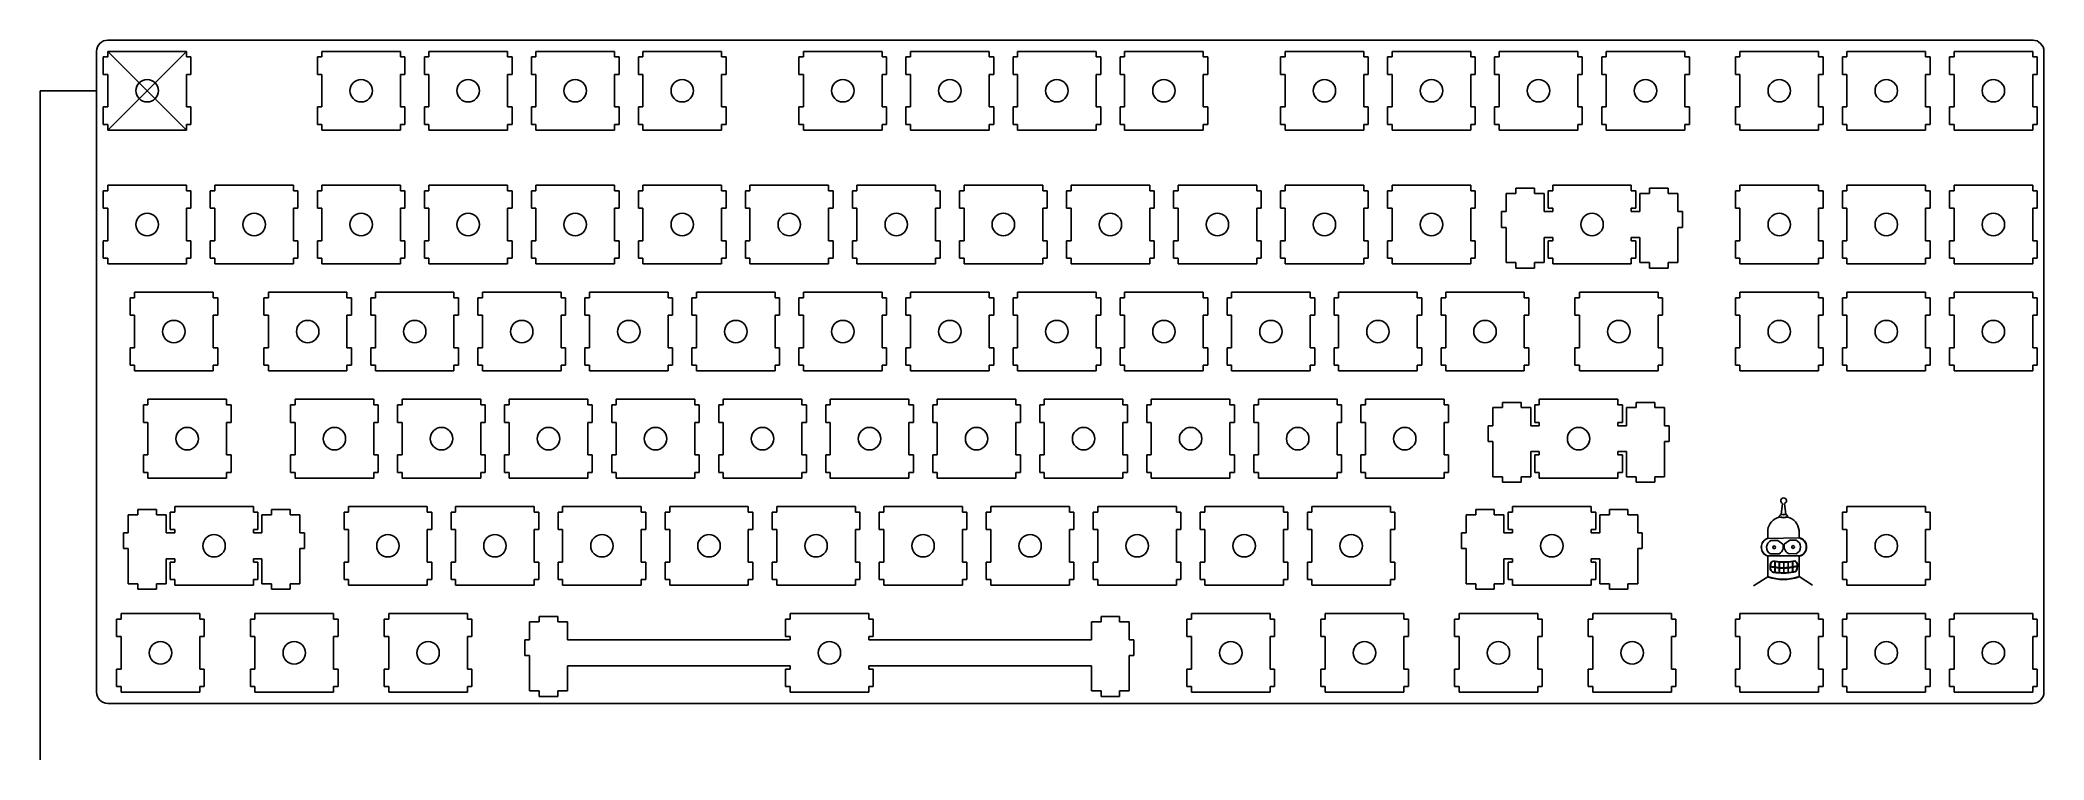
# Model space of a CAD drawing. Header units: centimetres. Extents: x 0 to 357, y 0 to 128.
import ezdxf

# ---------------------------------------------------------------- set-up
doc = ezdxf.new("R2010")
doc.units = ezdxf.units.CM

msp = doc.modelspace()

# ---------------------------------------------------------------- linework, layer by layer
for p, q in [((10.05, 12.05), (10.05, 126.06)), ((12.05, 128.06), (354.66, 128.06)), ((12.05, 126.06), (26.05, 112.06)), ((12.05, 112.06), (26.05, 126.06)), ((356.66, 126.06), (356.66, 12.05)), ((0, 0), (0, 119.06)), ((0, 119.06), (10.05, 119.06)), ((26.05, 112.06), (12.05, 112.06)), ((347.66, 76.2), (347.66, 76.2)), ((309.56, 43.37), (309.56, 43.21)), ((309.64, 43.22), (309.64, 43.22)), ((310.13, 45.63), (309.9, 43.69)), ((309.94, 43.7), (309.94, 43.7)), ((310.5, 45.63), (310.71, 43.69)), ((310.66, 43.7), (310.66, 43.7)), ((310.98, 43.24), (310.98, 43.24)), ((311.04, 43.37), (311.04, 43.21)), ((307.52, 40.94), (307.52, 39.47)), ((307.54, 39.42), (313.07, 39.5)), ((313.08, 40.83), (313.08, 39.55)), ((307.51, 36.24), (307.52, 32.57)), ((307.53, 36.29), (313.08, 36.28)), ((309.55, 36.67), (308.01, 36.64)), ((308.12, 39.06), (309.3, 39.06)), ((309.3, 39.06), (310.17, 38.41)), ((310.43, 38.38), (311.45, 39.12)), ((311.17, 36.7), (312.56, 36.68)), ((311.45, 39.12), (312.56, 39.09)), ((313.1, 36.23), (313.09, 32.61)), ((307.52, 32.57), (304.97, 30.94)), ((307.64, 32.51), (307.65, 32.56)), ((308.77, 35.32), (308.77, 34.3)), ((308.77, 34.24), (308.77, 33.38)), ((308.8, 34.3), (308.8, 35.32)), ((308.8, 33.38), (308.8, 34.24)), ((308.8, 33.38), (308.8, 34.24)), ((309.55, 35.21), (309.55, 34.22)), ((309.55, 34.15), (309.55, 33.3)), ((309.58, 34.21), (309.58, 35.21)), ((309.58, 33.29), (309.58, 34.15)), ((310.34, 35.17), (310.34, 34.19)), ((310.34, 34.12), (310.34, 33.27)), ((310.36, 34.19), (310.36, 35.17)), ((310.36, 33.27), (310.36, 34.12)), ((311.15, 34.24), (311.15, 35.2)), ((311.15, 33.31), (311.15, 34.16)), ((311.17, 35.21), (311.17, 34.24)), ((311.17, 34.16), (311.17, 33.32)), ((311.93, 34.34), (311.93, 35.31)), ((311.93, 33.42), (311.93, 34.26)), ((311.95, 35.31), (311.95, 34.35)), ((311.95, 34.27), (311.95, 33.42)), ((312.96, 32.51), (312.95, 32.56)), ((313.09, 32.61), (315.49, 31.06)), ((354.66, 10.05), (12.05, 10.05))]:
    msp.add_line(p, q)
at = {"color": 0}
for p, q in [((12.05, 125.06), (11.25, 125.06)), ((11.25, 125.06), (11.25, 121.96)), ((12.05, 126.06), (12.05, 125.06)), ((26.05, 126.06), (12.05, 126.06)), ((26.05, 125.06), (26.05, 126.06)), ((26.85, 125.06), (26.05, 125.06)), ((26.85, 121.96), (26.85, 125.06)), ((50.15, 125.06), (49.35, 125.06)), ((49.35, 125.06), (49.35, 121.96)), ((50.15, 126.06), (50.15, 125.06)), ((64.15, 126.06), (50.15, 126.06)), ((64.15, 125.06), (64.15, 126.06)), ((64.95, 125.06), (64.15, 125.06)), ((64.95, 121.96), (64.95, 125.06)), ((69.2, 125.06), (68.4, 125.06)), ((68.4, 125.06), (68.4, 121.96)), ((69.2, 126.06), (69.2, 125.06)), ((83.2, 126.06), (69.2, 126.06)), ((83.2, 125.06), (83.2, 126.06)), ((84, 125.06), (83.2, 125.06)), ((84, 121.96), (84, 125.06)), ((88.25, 125.06), (87.45, 125.06)), ((87.45, 125.06), (87.45, 121.96)), ((88.25, 126.06), (88.25, 125.06)), ((102.25, 126.06), (88.25, 126.06)), ((102.25, 125.06), (102.25, 126.06)), ((103.05, 125.06), (102.25, 125.06)), ((103.05, 121.96), (103.05, 125.06)), ((107.3, 125.06), (106.5, 125.06)), ((106.5, 125.06), (106.5, 121.96)), ((107.3, 126.06), (107.3, 125.06)), ((121.3, 126.06), (107.3, 126.06)), ((121.3, 125.06), (121.3, 126.06)), ((122.1, 125.06), (121.3, 125.06)), ((122.1, 121.96), (122.1, 125.06)), ((135.88, 125.06), (135.07, 125.06)), ((135.07, 125.06), (135.07, 121.96)), ((135.88, 126.06), (135.88, 125.06)), ((149.87, 126.06), (135.88, 126.06)), ((149.87, 125.06), (149.87, 126.06)), ((150.68, 125.06), (149.87, 125.06)), ((150.68, 121.96), (150.68, 125.06)), ((154.93, 125.06), (154.12, 125.06)), ((154.12, 125.06), (154.12, 121.96)), ((154.93, 126.06), (154.93, 125.06)), ((168.92, 126.06), (154.93, 126.06)), ((168.92, 125.06), (168.92, 126.06)), ((169.73, 125.06), (168.92, 125.06)), ((169.73, 121.96), (169.73, 125.06)), ((173.98, 125.06), (173.17, 125.06)), ((173.17, 125.06), (173.17, 121.96)), ((173.98, 126.06), (173.98, 125.06)), ((187.97, 126.06), (173.98, 126.06)), ((187.97, 125.06), (187.97, 126.06)), ((188.78, 125.06), (187.97, 125.06)), ((188.78, 121.96), (188.78, 125.06)), ((193.03, 125.06), (192.22, 125.06)), ((192.22, 125.06), (192.22, 121.96)), ((193.03, 126.06), (193.03, 125.06)), ((207.02, 126.06), (193.03, 126.06)), ((207.02, 125.06), (207.02, 126.06)), ((207.83, 125.06), (207.02, 125.06)), ((207.83, 121.96), (207.83, 125.06)), ((221.6, 125.06), (220.8, 125.06)), ((220.8, 125.06), (220.8, 121.96)), ((221.6, 126.06), (221.6, 125.06)), ((235.6, 126.06), (221.6, 126.06)), ((235.6, 125.06), (235.6, 126.06)), ((236.4, 125.06), (235.6, 125.06)), ((236.4, 121.96), (236.4, 125.06)), ((240.65, 125.06), (239.85, 125.06)), ((239.85, 125.06), (239.85, 121.96)), ((240.65, 126.06), (240.65, 125.06)), ((254.65, 126.06), (240.65, 126.06)), ((254.65, 125.06), (254.65, 126.06)), ((255.45, 125.06), (254.65, 125.06)), ((255.45, 121.96), (255.45, 125.06)), ((259.7, 125.06), (258.9, 125.06)), ((258.9, 125.06), (258.9, 121.96)), ((259.7, 126.06), (259.7, 125.06)), ((273.7, 126.06), (259.7, 126.06)), ((273.7, 125.06), (273.7, 126.06)), ((274.5, 125.06), (273.7, 125.06)), ((274.5, 121.96), (274.5, 125.06)), ((278.75, 125.06), (277.95, 125.06)), ((277.95, 125.06), (277.95, 121.96)), ((278.75, 126.06), (278.75, 125.06)), ((292.75, 126.06), (278.75, 126.06)), ((292.75, 125.06), (292.75, 126.06)), ((293.55, 125.06), (292.75, 125.06)), ((293.55, 121.96), (293.55, 125.06)), ((302.56, 125.06), (301.76, 125.06)), ((301.76, 125.06), (301.76, 121.96)), ((302.56, 126.06), (302.56, 125.06)), ((316.56, 126.06), (302.56, 126.06)), ((316.56, 125.06), (316.56, 126.06)), ((317.36, 125.06), (316.56, 125.06)), ((317.36, 121.96), (317.36, 125.06)), ((321.61, 125.06), (320.81, 125.06)), ((320.81, 125.06), (320.81, 121.96)), ((321.61, 126.06), (321.61, 125.06)), ((335.61, 126.06), (321.61, 126.06)), ((335.61, 125.06), (335.61, 126.06)), ((336.41, 125.06), (335.61, 125.06)), ((336.41, 121.96), (336.41, 125.06)), ((340.66, 125.06), (339.86, 125.06)), ((339.86, 125.06), (339.86, 121.96)), ((340.66, 126.06), (340.66, 125.06)), ((354.66, 126.06), (340.66, 126.06)), ((354.66, 125.06), (354.66, 126.06)), ((355.46, 125.06), (354.66, 125.06)), ((355.46, 121.96), (355.46, 125.06)), ((11.25, 121.96), (12.05, 121.96)), ((12.05, 121.96), (12.05, 116.16)), ((26.05, 116.16), (26.05, 121.96)), ((26.05, 121.96), (26.85, 121.96)), ((49.35, 121.96), (50.15, 121.96)), ((50.15, 121.96), (50.15, 116.16)), ((64.15, 116.16), (64.15, 121.96)), ((64.15, 121.96), (64.95, 121.96)), ((68.4, 121.96), (69.2, 121.96)), ((69.2, 121.96), (69.2, 116.16)), ((83.2, 116.16), (83.2, 121.96)), ((83.2, 121.96), (84, 121.96)), ((87.45, 121.96), (88.25, 121.96)), ((88.25, 121.96), (88.25, 116.16)), ((102.25, 116.16), (102.25, 121.96)), ((102.25, 121.96), (103.05, 121.96)), ((106.5, 121.96), (107.3, 121.96)), ((107.3, 121.96), (107.3, 116.16)), ((121.3, 116.16), (121.3, 121.96)), ((121.3, 121.96), (122.1, 121.96)), ((135.07, 121.96), (135.88, 121.96)), ((135.88, 121.96), (135.88, 116.16)), ((149.87, 116.16), (149.87, 121.96)), ((149.87, 121.96), (150.68, 121.96)), ((154.12, 121.96), (154.93, 121.96)), ((154.93, 121.96), (154.93, 116.16)), ((168.92, 116.16), (168.92, 121.96)), ((168.92, 121.96), (169.73, 121.96)), ((173.17, 121.96), (173.98, 121.96)), ((173.98, 121.96), (173.98, 116.16)), ((187.97, 116.16), (187.97, 121.96)), ((187.97, 121.96), (188.78, 121.96)), ((192.22, 121.96), (193.03, 121.96)), ((193.03, 121.96), (193.03, 116.16)), ((207.02, 116.16), (207.02, 121.96)), ((207.02, 121.96), (207.83, 121.96)), ((220.8, 121.96), (221.6, 121.96)), ((221.6, 121.96), (221.6, 116.16)), ((235.6, 116.16), (235.6, 121.96)), ((235.6, 121.96), (236.4, 121.96)), ((239.85, 121.96), (240.65, 121.96)), ((240.65, 121.96), (240.65, 116.16)), ((254.65, 116.16), (254.65, 121.96)), ((254.65, 121.96), (255.45, 121.96)), ((258.9, 121.96), (259.7, 121.96)), ((259.7, 121.96), (259.7, 116.16)), ((273.7, 116.16), (273.7, 121.96)), ((273.7, 121.96), (274.5, 121.96)), ((277.95, 121.96), (278.75, 121.96)), ((278.75, 121.96), (278.75, 116.16)), ((292.75, 116.16), (292.75, 121.96)), ((292.75, 121.96), (293.55, 121.96)), ((301.76, 121.96), (302.56, 121.96)), ((302.56, 121.96), (302.56, 116.16)), ((316.56, 116.16), (316.56, 121.96)), ((316.56, 121.96), (317.36, 121.96)), ((320.81, 121.96), (321.61, 121.96)), ((321.61, 121.96), (321.61, 116.16)), ((335.61, 116.16), (335.61, 121.96)), ((335.61, 121.96), (336.41, 121.96)), ((339.86, 121.96), (340.66, 121.96)), ((340.66, 121.96), (340.66, 116.16)), ((354.66, 116.16), (354.66, 121.96)), ((354.66, 121.96), (355.46, 121.96)), ((12.05, 116.16), (11.25, 116.16)), ((11.25, 116.16), (11.25, 113.06)), ((26.85, 116.16), (26.05, 116.16)), ((26.85, 113.06), (26.85, 116.16)), ((50.15, 116.16), (49.35, 116.16)), ((49.35, 116.16), (49.35, 113.06)), ((64.95, 116.16), (64.15, 116.16)), ((64.95, 113.06), (64.95, 116.16)), ((69.2, 116.16), (68.4, 116.16)), ((68.4, 116.16), (68.4, 113.06)), ((84, 116.16), (83.2, 116.16)), ((84, 113.06), (84, 116.16)), ((88.25, 116.16), (87.45, 116.16)), ((87.45, 116.16), (87.45, 113.06)), ((103.05, 116.16), (102.25, 116.16)), ((103.05, 113.06), (103.05, 116.16)), ((107.3, 116.16), (106.5, 116.16)), ((106.5, 116.16), (106.5, 113.06)), ((122.1, 116.16), (121.3, 116.16)), ((122.1, 113.06), (122.1, 116.16)), ((135.88, 116.16), (135.07, 116.16)), ((135.07, 116.16), (135.07, 113.06)), ((150.68, 116.16), (149.87, 116.16)), ((150.68, 113.06), (150.68, 116.16)), ((154.93, 116.16), (154.12, 116.16)), ((154.12, 116.16), (154.12, 113.06)), ((169.73, 116.16), (168.92, 116.16)), ((169.73, 113.06), (169.73, 116.16)), ((173.98, 116.16), (173.17, 116.16)), ((173.17, 116.16), (173.17, 113.06)), ((188.78, 116.16), (187.97, 116.16)), ((188.78, 113.06), (188.78, 116.16)), ((193.03, 116.16), (192.22, 116.16)), ((192.22, 116.16), (192.22, 113.06)), ((207.83, 116.16), (207.02, 116.16)), ((207.83, 113.06), (207.83, 116.16)), ((221.6, 116.16), (220.8, 116.16)), ((220.8, 116.16), (220.8, 113.06)), ((236.4, 116.16), (235.6, 116.16)), ((236.4, 113.06), (236.4, 116.16)), ((240.65, 116.16), (239.85, 116.16)), ((239.85, 116.16), (239.85, 113.06)), ((255.45, 116.16), (254.65, 116.16)), ((255.45, 113.06), (255.45, 116.16)), ((259.7, 116.16), (258.9, 116.16)), ((258.9, 116.16), (258.9, 113.06)), ((274.5, 116.16), (273.7, 116.16)), ((274.5, 113.06), (274.5, 116.16)), ((278.75, 116.16), (277.95, 116.16)), ((277.95, 116.16), (277.95, 113.06)), ((293.55, 116.16), (292.75, 116.16)), ((293.55, 113.06), (293.55, 116.16)), ((302.56, 116.16), (301.76, 116.16)), ((301.76, 116.16), (301.76, 113.06)), ((317.36, 116.16), (316.56, 116.16)), ((317.36, 113.06), (317.36, 116.16)), ((321.61, 116.16), (320.81, 116.16)), ((320.81, 116.16), (320.81, 113.06)), ((336.41, 116.16), (335.61, 116.16)), ((336.41, 113.06), (336.41, 116.16)), ((340.66, 116.16), (339.86, 116.16)), ((339.86, 116.16), (339.86, 113.06)), ((355.46, 116.16), (354.66, 116.16)), ((355.46, 113.06), (355.46, 116.16)), ((11.25, 113.06), (12.05, 113.06)), ((12.05, 113.06), (12.05, 112.06)), ((12.05, 112.06), (26.05, 112.06)), ((26.05, 112.06), (26.05, 113.06)), ((26.05, 113.06), (26.85, 113.06)), ((49.35, 113.06), (50.15, 113.06)), ((50.15, 113.06), (50.15, 112.06)), ((50.15, 112.06), (64.15, 112.06)), ((64.15, 112.06), (64.15, 113.06)), ((64.15, 113.06), (64.95, 113.06)), ((68.4, 113.06), (69.2, 113.06)), ((69.2, 113.06), (69.2, 112.06)), ((69.2, 112.06), (83.2, 112.06)), ((83.2, 112.06), (83.2, 113.06)), ((83.2, 113.06), (84, 113.06)), ((87.45, 113.06), (88.25, 113.06)), ((88.25, 113.06), (88.25, 112.06)), ((88.25, 112.06), (102.25, 112.06)), ((102.25, 112.06), (102.25, 113.06)), ((102.25, 113.06), (103.05, 113.06)), ((106.5, 113.06), (107.3, 113.06)), ((107.3, 113.06), (107.3, 112.06)), ((107.3, 112.06), (121.3, 112.06)), ((121.3, 112.06), (121.3, 113.06)), ((121.3, 113.06), (122.1, 113.06)), ((135.07, 113.06), (135.88, 113.06)), ((135.88, 113.06), (135.88, 112.06)), ((135.88, 112.06), (149.87, 112.06)), ((149.87, 112.06), (149.87, 113.06)), ((149.87, 113.06), (150.68, 113.06)), ((154.12, 113.06), (154.93, 113.06)), ((154.93, 113.06), (154.93, 112.06)), ((154.93, 112.06), (168.92, 112.06)), ((168.92, 112.06), (168.92, 113.06)), ((168.92, 113.06), (169.73, 113.06)), ((173.17, 113.06), (173.98, 113.06)), ((173.98, 113.06), (173.98, 112.06)), ((173.98, 112.06), (187.97, 112.06)), ((187.97, 112.06), (187.97, 113.06)), ((187.97, 113.06), (188.78, 113.06)), ((192.22, 113.06), (193.03, 113.06)), ((193.03, 113.06), (193.03, 112.06)), ((193.03, 112.06), (207.02, 112.06)), ((207.02, 112.06), (207.02, 113.06)), ((207.02, 113.06), (207.83, 113.06)), ((220.8, 113.06), (221.6, 113.06)), ((221.6, 113.06), (221.6, 112.06)), ((221.6, 112.06), (235.6, 112.06)), ((235.6, 112.06), (235.6, 113.06)), ((235.6, 113.06), (236.4, 113.06)), ((239.85, 113.06), (240.65, 113.06)), ((240.65, 113.06), (240.65, 112.06)), ((240.65, 112.06), (254.65, 112.06)), ((254.65, 112.06), (254.65, 113.06)), ((254.65, 113.06), (255.45, 113.06)), ((258.9, 113.06), (259.7, 113.06)), ((259.7, 113.06), (259.7, 112.06)), ((259.7, 112.06), (273.7, 112.06)), ((273.7, 112.06), (273.7, 113.06)), ((273.7, 113.06), (274.5, 113.06)), ((277.95, 113.06), (278.75, 113.06)), ((278.75, 113.06), (278.75, 112.06)), ((278.75, 112.06), (292.75, 112.06)), ((292.75, 112.06), (292.75, 113.06)), ((292.75, 113.06), (293.55, 113.06)), ((301.76, 113.06), (302.56, 113.06)), ((302.56, 113.06), (302.56, 112.06)), ((302.56, 112.06), (316.56, 112.06)), ((316.56, 112.06), (316.56, 113.06)), ((316.56, 113.06), (317.36, 113.06)), ((320.81, 113.06), (321.61, 113.06)), ((321.61, 113.06), (321.61, 112.06)), ((321.61, 112.06), (335.61, 112.06)), ((335.61, 112.06), (335.61, 113.06)), ((335.61, 113.06), (336.41, 113.06)), ((339.86, 113.06), (340.66, 113.06)), ((340.66, 113.06), (340.66, 112.06)), ((340.66, 112.06), (354.66, 112.06)), ((354.66, 112.06), (354.66, 113.06)), ((354.66, 113.06), (355.46, 113.06)), ((12.05, 101.25), (11.25, 101.25)), ((11.25, 101.25), (11.25, 98.15)), ((12.05, 102.25), (12.05, 101.25)), ((26.05, 102.25), (12.05, 102.25)), ((26.05, 101.25), (26.05, 102.25)), ((26.85, 101.25), (26.05, 101.25)), ((26.85, 98.15), (26.85, 101.25)), ((31.1, 101.25), (30.3, 101.25)), ((30.3, 101.25), (30.3, 98.15)), ((31.1, 102.25), (31.1, 101.25)), ((45.1, 102.25), (31.1, 102.25)), ((45.1, 101.25), (45.1, 102.25)), ((45.9, 101.25), (45.1, 101.25)), ((45.9, 98.15), (45.9, 101.25)), ((50.15, 101.25), (49.35, 101.25)), ((49.35, 101.25), (49.35, 98.15)), ((50.15, 102.25), (50.15, 101.25)), ((64.15, 102.25), (50.15, 102.25)), ((64.15, 101.25), (64.15, 102.25)), ((64.95, 101.25), (64.15, 101.25)), ((64.95, 98.15), (64.95, 101.25)), ((69.2, 101.25), (68.4, 101.25)), ((68.4, 101.25), (68.4, 98.15)), ((69.2, 102.25), (69.2, 101.25)), ((83.2, 102.25), (69.2, 102.25)), ((83.2, 101.25), (83.2, 102.25)), ((84, 101.25), (83.2, 101.25)), ((84, 98.15), (84, 101.25)), ((88.25, 101.25), (87.45, 101.25)), ((87.45, 101.25), (87.45, 98.15)), ((88.25, 102.25), (88.25, 101.25)), ((102.25, 102.25), (88.25, 102.25)), ((102.25, 101.25), (102.25, 102.25)), ((103.05, 101.25), (102.25, 101.25)), ((103.05, 98.15), (103.05, 101.25)), ((107.3, 101.25), (106.5, 101.25)), ((106.5, 101.25), (106.5, 98.15)), ((107.3, 102.25), (107.3, 101.25)), ((121.3, 102.25), (107.3, 102.25)), ((121.3, 101.25), (121.3, 102.25)), ((122.1, 101.25), (121.3, 101.25)), ((122.1, 98.15), (122.1, 101.25)), ((126.35, 101.25), (125.55, 101.25)), ((125.55, 101.25), (125.55, 98.15)), ((126.35, 102.25), (126.35, 101.25)), ((140.35, 102.25), (126.35, 102.25)), ((140.35, 101.25), (140.35, 102.25)), ((141.15, 101.25), (140.35, 101.25)), ((141.15, 98.15), (141.15, 101.25)), ((145.4, 101.25), (144.6, 101.25)), ((144.6, 101.25), (144.6, 98.15)), ((145.4, 102.25), (145.4, 101.25)), ((159.4, 102.25), (145.4, 102.25)), ((159.4, 101.25), (159.4, 102.25)), ((160.2, 101.25), (159.4, 101.25)), ((160.2, 98.15), (160.2, 101.25)), ((164.45, 101.25), (163.65, 101.25)), ((163.65, 101.25), (163.65, 98.15)), ((164.45, 102.25), (164.45, 101.25)), ((178.45, 102.25), (164.45, 102.25)), ((178.45, 101.25), (178.45, 102.25)), ((179.25, 101.25), (178.45, 101.25)), ((179.25, 98.15), (179.25, 101.25)), ((183.5, 101.25), (182.7, 101.25)), ((182.7, 101.25), (182.7, 98.15)), ((183.5, 102.25), (183.5, 101.25)), ((197.5, 102.25), (183.5, 102.25)), ((197.5, 101.25), (197.5, 102.25)), ((198.3, 101.25), (197.5, 101.25)), ((198.3, 98.15), (198.3, 101.25)), ((202.55, 101.25), (201.75, 101.25)), ((201.75, 101.25), (201.75, 98.15)), ((202.55, 102.25), (202.55, 101.25)), ((216.55, 102.25), (202.55, 102.25)), ((216.55, 101.25), (216.55, 102.25)), ((217.35, 101.25), (216.55, 101.25)), ((217.35, 98.15), (217.35, 101.25)), ((221.6, 101.25), (220.8, 101.25)), ((220.8, 101.25), (220.8, 98.15)), ((221.6, 102.25), (221.6, 101.25)), ((235.6, 102.25), (221.6, 102.25)), ((235.6, 101.25), (235.6, 102.25)), ((236.4, 101.25), (235.6, 101.25)), ((236.4, 98.15), (236.4, 101.25)), ((240.65, 101.25), (239.85, 101.25)), ((239.85, 101.25), (239.85, 98.15)), ((240.65, 102.25), (240.65, 101.25)), ((254.65, 102.25), (240.65, 102.25)), ((254.65, 101.25), (254.65, 102.25)), ((255.45, 101.25), (254.65, 101.25)), ((255.45, 98.15), (255.45, 101.25)), ((262.67, 100.78), (260.95, 100.78)), ((260.95, 100.78), (260.95, 97.55)), ((265.97, 101.7), (262.67, 101.7)), ((262.67, 101.7), (262.67, 100.78)), ((265.97, 100.78), (265.97, 101.7)), ((267.7, 100.78), (265.97, 100.78)), ((267.7, 97.55), (267.7, 100.78)), ((269.23, 101.25), (268.42, 101.25)), ((268.42, 101.25), (268.42, 98.15)), ((269.23, 102.25), (269.23, 101.25)), ((283.22, 102.25), (269.23, 102.25)), ((283.22, 101.25), (283.22, 102.25)), ((284.03, 101.25), (283.22, 101.25)), ((284.03, 98.15), (284.03, 101.25)), ((286.48, 100.78), (284.75, 100.78)), ((284.75, 100.78), (284.75, 97.55)), ((289.77, 101.7), (286.48, 101.7)), ((286.48, 101.7), (286.48, 100.78)), ((289.77, 100.78), (289.77, 101.7)), ((291.5, 100.78), (289.77, 100.78)), ((291.5, 97.55), (291.5, 100.78)), ((302.56, 101.25), (301.76, 101.25)), ((301.76, 101.25), (301.76, 98.15)), ((302.56, 102.25), (302.56, 101.25)), ((316.56, 102.25), (302.56, 102.25)), ((316.56, 101.25), (316.56, 102.25)), ((317.36, 101.25), (316.56, 101.25)), ((317.36, 98.15), (317.36, 101.25)), ((321.61, 101.25), (320.81, 101.25)), ((320.81, 101.25), (320.81, 98.15)), ((321.61, 102.25), (321.61, 101.25)), ((335.61, 102.25), (321.61, 102.25)), ((335.61, 101.25), (335.61, 102.25)), ((336.41, 101.25), (335.61, 101.25)), ((336.41, 98.15), (336.41, 101.25)), ((340.66, 101.25), (339.86, 101.25)), ((339.86, 101.25), (339.86, 98.15)), ((340.66, 102.25), (340.66, 101.25)), ((354.66, 102.25), (340.66, 102.25)), ((354.66, 101.25), (354.66, 102.25)), ((355.46, 101.25), (354.66, 101.25)), ((355.46, 98.15), (355.46, 101.25)), ((11.25, 98.15), (12.05, 98.15)), ((12.05, 98.15), (12.05, 92.35)), ((26.05, 92.35), (26.05, 98.15)), ((26.05, 98.15), (26.85, 98.15)), ((30.3, 98.15), (31.1, 98.15)), ((31.1, 98.15), (31.1, 92.35)), ((45.1, 92.35), (45.1, 98.15)), ((45.1, 98.15), (45.9, 98.15)), ((49.35, 98.15), (50.15, 98.15)), ((50.15, 98.15), (50.15, 92.35)), ((64.15, 92.35), (64.15, 98.15)), ((64.15, 98.15), (64.95, 98.15)), ((68.4, 98.15), (69.2, 98.15)), ((69.2, 98.15), (69.2, 92.35)), ((83.2, 92.35), (83.2, 98.15)), ((83.2, 98.15), (84, 98.15)), ((87.45, 98.15), (88.25, 98.15)), ((88.25, 98.15), (88.25, 92.35)), ((102.25, 92.35), (102.25, 98.15)), ((102.25, 98.15), (103.05, 98.15)), ((106.5, 98.15), (107.3, 98.15)), ((107.3, 98.15), (107.3, 92.35)), ((121.3, 92.35), (121.3, 98.15)), ((121.3, 98.15), (122.1, 98.15)), ((125.55, 98.15), (126.35, 98.15)), ((126.35, 98.15), (126.35, 92.35)), ((140.35, 92.35), (140.35, 98.15)), ((140.35, 98.15), (141.15, 98.15)), ((144.6, 98.15), (145.4, 98.15)), ((145.4, 98.15), (145.4, 92.35)), ((159.4, 92.35), (159.4, 98.15)), ((159.4, 98.15), (160.2, 98.15)), ((163.65, 98.15), (164.45, 98.15)), ((164.45, 98.15), (164.45, 92.35)), ((178.45, 92.35), (178.45, 98.15)), ((178.45, 98.15), (179.25, 98.15)), ((182.7, 98.15), (183.5, 98.15)), ((183.5, 98.15), (183.5, 92.35)), ((197.5, 92.35), (197.5, 98.15)), ((197.5, 98.15), (198.3, 98.15)), ((201.75, 98.15), (202.55, 98.15)), ((202.55, 98.15), (202.55, 92.35)), ((216.55, 92.35), (216.55, 98.15)), ((216.55, 98.15), (217.35, 98.15)), ((220.8, 98.15), (221.6, 98.15)), ((221.6, 98.15), (221.6, 92.35)), ((235.6, 92.35), (235.6, 98.15)), ((235.6, 98.15), (236.4, 98.15)), ((239.85, 98.15), (240.65, 98.15)), ((240.65, 98.15), (240.65, 92.35)), ((254.65, 92.35), (254.65, 98.15)), ((254.65, 98.15), (255.45, 98.15)), ((260.95, 97.55), (260.12, 97.55)), ((260.12, 97.55), (260.12, 94.75)), ((269.23, 97.55), (267.7, 97.55)), ((268.42, 98.15), (269.23, 98.15)), ((269.23, 98.15), (269.23, 97.55)), ((283.22, 97.55), (283.22, 98.15)), ((283.22, 98.15), (284.03, 98.15)), ((284.75, 97.55), (283.22, 97.55)), ((292.33, 97.55), (291.5, 97.55)), ((292.33, 94.75), (292.33, 97.55)), ((301.76, 98.15), (302.56, 98.15)), ((302.56, 98.15), (302.56, 92.35)), ((316.56, 92.35), (316.56, 98.15)), ((316.56, 98.15), (317.36, 98.15)), ((320.81, 98.15), (321.61, 98.15)), ((321.61, 98.15), (321.61, 92.35)), ((335.61, 92.35), (335.61, 98.15)), ((335.61, 98.15), (336.41, 98.15)), ((339.86, 98.15), (340.66, 98.15)), ((340.66, 98.15), (340.66, 92.35)), ((354.66, 92.35), (354.66, 98.15)), ((354.66, 98.15), (355.46, 98.15)), ((260.12, 94.75), (260.95, 94.75)), ((260.95, 94.75), (260.95, 88.48)), ((267.7, 88.48), (267.7, 92.95)), ((267.7, 92.95), (269.23, 92.95)), ((269.23, 92.95), (269.23, 92.35)), ((283.22, 92.35), (283.22, 92.95)), ((283.22, 92.95), (284.75, 92.95)), ((284.75, 92.95), (284.75, 88.48)), ((291.5, 88.48), (291.5, 94.75)), ((291.5, 94.75), (292.33, 94.75)), ((12.05, 92.35), (11.25, 92.35)), ((11.25, 92.35), (11.25, 89.25)), ((11.25, 89.25), (12.05, 89.25)), ((12.05, 89.25), (12.05, 88.25)), ((26.85, 92.35), (26.05, 92.35)), ((26.05, 88.25), (26.05, 89.25)), ((26.05, 89.25), (26.85, 89.25)), ((26.85, 89.25), (26.85, 92.35)), ((31.1, 92.35), (30.3, 92.35)), ((30.3, 92.35), (30.3, 89.25)), ((30.3, 89.25), (31.1, 89.25)), ((31.1, 89.25), (31.1, 88.25)), ((45.9, 92.35), (45.1, 92.35)), ((45.1, 88.25), (45.1, 89.25)), ((45.1, 89.25), (45.9, 89.25)), ((45.9, 89.25), (45.9, 92.35)), ((50.15, 92.35), (49.35, 92.35)), ((49.35, 92.35), (49.35, 89.25)), ((49.35, 89.25), (50.15, 89.25)), ((50.15, 89.25), (50.15, 88.25)), ((64.95, 92.35), (64.15, 92.35)), ((64.15, 88.25), (64.15, 89.25)), ((64.15, 89.25), (64.95, 89.25)), ((64.95, 89.25), (64.95, 92.35)), ((69.2, 92.35), (68.4, 92.35)), ((68.4, 92.35), (68.4, 89.25)), ((68.4, 89.25), (69.2, 89.25)), ((69.2, 89.25), (69.2, 88.25)), ((84, 92.35), (83.2, 92.35)), ((83.2, 88.25), (83.2, 89.25)), ((83.2, 89.25), (84, 89.25)), ((84, 89.25), (84, 92.35)), ((88.25, 92.35), (87.45, 92.35)), ((87.45, 92.35), (87.45, 89.25)), ((87.45, 89.25), (88.25, 89.25)), ((88.25, 89.25), (88.25, 88.25)), ((103.05, 92.35), (102.25, 92.35)), ((102.25, 88.25), (102.25, 89.25)), ((102.25, 89.25), (103.05, 89.25)), ((103.05, 89.25), (103.05, 92.35)), ((107.3, 92.35), (106.5, 92.35)), ((106.5, 92.35), (106.5, 89.25)), ((106.5, 89.25), (107.3, 89.25)), ((107.3, 89.25), (107.3, 88.25)), ((122.1, 92.35), (121.3, 92.35)), ((121.3, 88.25), (121.3, 89.25)), ((121.3, 89.25), (122.1, 89.25)), ((122.1, 89.25), (122.1, 92.35)), ((126.35, 92.35), (125.55, 92.35)), ((125.55, 92.35), (125.55, 89.25)), ((125.55, 89.25), (126.35, 89.25)), ((126.35, 89.25), (126.35, 88.25)), ((141.15, 92.35), (140.35, 92.35)), ((140.35, 88.25), (140.35, 89.25)), ((140.35, 89.25), (141.15, 89.25)), ((141.15, 89.25), (141.15, 92.35)), ((145.4, 92.35), (144.6, 92.35)), ((144.6, 92.35), (144.6, 89.25)), ((144.6, 89.25), (145.4, 89.25)), ((145.4, 89.25), (145.4, 88.25)), ((160.2, 92.35), (159.4, 92.35)), ((159.4, 88.25), (159.4, 89.25)), ((159.4, 89.25), (160.2, 89.25)), ((160.2, 89.25), (160.2, 92.35)), ((164.45, 92.35), (163.65, 92.35)), ((163.65, 92.35), (163.65, 89.25)), ((163.65, 89.25), (164.45, 89.25)), ((164.45, 89.25), (164.45, 88.25)), ((179.25, 92.35), (178.45, 92.35)), ((178.45, 88.25), (178.45, 89.25)), ((178.45, 89.25), (179.25, 89.25)), ((179.25, 89.25), (179.25, 92.35)), ((183.5, 92.35), (182.7, 92.35)), ((182.7, 92.35), (182.7, 89.25)), ((182.7, 89.25), (183.5, 89.25)), ((183.5, 89.25), (183.5, 88.25)), ((198.3, 92.35), (197.5, 92.35)), ((197.5, 88.25), (197.5, 89.25)), ((197.5, 89.25), (198.3, 89.25)), ((198.3, 89.25), (198.3, 92.35)), ((202.55, 92.35), (201.75, 92.35)), ((201.75, 92.35), (201.75, 89.25)), ((201.75, 89.25), (202.55, 89.25)), ((202.55, 89.25), (202.55, 88.25)), ((217.35, 92.35), (216.55, 92.35)), ((216.55, 88.25), (216.55, 89.25)), ((216.55, 89.25), (217.35, 89.25)), ((217.35, 89.25), (217.35, 92.35)), ((221.6, 92.35), (220.8, 92.35)), ((220.8, 92.35), (220.8, 89.25)), ((220.8, 89.25), (221.6, 89.25)), ((221.6, 89.25), (221.6, 88.25)), ((236.4, 92.35), (235.6, 92.35)), ((235.6, 88.25), (235.6, 89.25)), ((235.6, 89.25), (236.4, 89.25)), ((236.4, 89.25), (236.4, 92.35)), ((240.65, 92.35), (239.85, 92.35)), ((239.85, 92.35), (239.85, 89.25)), ((239.85, 89.25), (240.65, 89.25)), ((240.65, 89.25), (240.65, 88.25)), ((255.45, 92.35), (254.65, 92.35)), ((254.65, 88.25), (254.65, 89.25)), ((254.65, 89.25), (255.45, 89.25)), ((255.45, 89.25), (255.45, 92.35)), ((269.23, 92.35), (268.42, 92.35)), ((268.42, 92.35), (268.42, 89.25)), ((268.42, 89.25), (269.23, 89.25)), ((269.23, 89.25), (269.23, 88.25)), ((284.03, 92.35), (283.22, 92.35)), ((283.22, 88.25), (283.22, 89.25)), ((283.22, 89.25), (284.03, 89.25)), ((284.03, 89.25), (284.03, 92.35)), ((302.56, 92.35), (301.76, 92.35)), ((301.76, 92.35), (301.76, 89.25)), ((301.76, 89.25), (302.56, 89.25)), ((302.56, 89.25), (302.56, 88.25)), ((317.36, 92.35), (316.56, 92.35)), ((316.56, 88.25), (316.56, 89.25)), ((316.56, 89.25), (317.36, 89.25)), ((317.36, 89.25), (317.36, 92.35)), ((321.61, 92.35), (320.81, 92.35)), ((320.81, 92.35), (320.81, 89.25)), ((320.81, 89.25), (321.61, 89.25)), ((321.61, 89.25), (321.61, 88.25)), ((336.41, 92.35), (335.61, 92.35)), ((335.61, 88.25), (335.61, 89.25)), ((335.61, 89.25), (336.41, 89.25)), ((336.41, 89.25), (336.41, 92.35)), ((340.66, 92.35), (339.86, 92.35)), ((339.86, 92.35), (339.86, 89.25)), ((339.86, 89.25), (340.66, 89.25)), ((340.66, 89.25), (340.66, 88.25)), ((355.46, 92.35), (354.66, 92.35)), ((354.66, 88.25), (354.66, 89.25)), ((354.66, 89.25), (355.46, 89.25)), ((355.46, 89.25), (355.46, 92.35)), ((12.05, 88.25), (26.05, 88.25)), ((31.1, 88.25), (45.1, 88.25)), ((50.15, 88.25), (64.15, 88.25)), ((69.2, 88.25), (83.2, 88.25)), ((88.25, 88.25), (102.25, 88.25)), ((107.3, 88.25), (121.3, 88.25)), ((126.35, 88.25), (140.35, 88.25)), ((145.4, 88.25), (159.4, 88.25)), ((164.45, 88.25), (178.45, 88.25)), ((183.5, 88.25), (197.5, 88.25)), ((202.55, 88.25), (216.55, 88.25)), ((221.6, 88.25), (235.6, 88.25)), ((240.65, 88.25), (254.65, 88.25)), ((260.95, 88.48), (262.67, 88.48)), ((262.67, 88.48), (262.67, 87.5)), ((262.67, 87.5), (265.97, 87.5)), ((265.97, 87.5), (265.97, 88.48)), ((265.97, 88.48), (267.7, 88.48)), ((269.23, 88.25), (283.22, 88.25)), ((284.75, 88.48), (286.48, 88.48)), ((286.48, 88.48), (286.48, 87.5)), ((286.48, 87.5), (289.77, 87.5)), ((289.77, 87.5), (289.77, 88.48)), ((289.77, 88.48), (291.5, 88.48)), ((302.56, 88.25), (316.56, 88.25)), ((321.61, 88.25), (335.61, 88.25)), ((340.66, 88.25), (354.66, 88.25)), ((16.81, 82.2), (16.01, 82.2)), ((16.01, 82.2), (16.01, 79.1)), ((16.81, 83.2), (16.81, 82.2)), ((30.81, 83.2), (16.81, 83.2)), ((30.81, 82.2), (30.81, 83.2)), ((31.61, 82.2), (30.81, 82.2)), ((31.61, 79.1), (31.61, 82.2)), ((40.63, 82.2), (39.82, 82.2)), ((39.82, 82.2), (39.82, 79.1)), ((40.63, 83.2), (40.63, 82.2)), ((54.62, 83.2), (40.63, 83.2)), ((54.62, 82.2), (54.62, 83.2)), ((55.43, 82.2), (54.62, 82.2)), ((55.43, 79.1), (55.43, 82.2)), ((59.68, 82.2), (58.87, 82.2)), ((58.87, 82.2), (58.87, 79.1)), ((59.68, 83.2), (59.68, 82.2)), ((73.67, 83.2), (59.68, 83.2)), ((73.67, 82.2), (73.67, 83.2)), ((74.48, 82.2), (73.67, 82.2)), ((74.48, 79.1), (74.48, 82.2)), ((78.73, 82.2), (77.92, 82.2)), ((77.92, 82.2), (77.92, 79.1)), ((78.73, 83.2), (78.73, 82.2)), ((92.72, 83.2), (78.73, 83.2)), ((92.72, 82.2), (92.72, 83.2)), ((93.53, 82.2), (92.72, 82.2)), ((93.53, 79.1), (93.53, 82.2)), ((97.78, 82.2), (96.97, 82.2)), ((96.97, 82.2), (96.97, 79.1)), ((97.78, 83.2), (97.78, 82.2)), ((111.77, 83.2), (97.78, 83.2)), ((111.77, 82.2), (111.77, 83.2)), ((112.58, 82.2), (111.77, 82.2)), ((112.58, 79.1), (112.58, 82.2)), ((116.83, 82.2), (116.02, 82.2)), ((116.02, 82.2), (116.02, 79.1)), ((116.83, 83.2), (116.83, 82.2)), ((130.82, 83.2), (116.83, 83.2)), ((130.82, 82.2), (130.82, 83.2)), ((131.63, 82.2), (130.82, 82.2)), ((131.63, 79.1), (131.63, 82.2)), ((135.88, 82.2), (135.07, 82.2)), ((135.07, 82.2), (135.07, 79.1)), ((135.88, 83.2), (135.88, 82.2)), ((149.87, 83.2), (135.88, 83.2)), ((149.87, 82.2), (149.87, 83.2)), ((150.68, 82.2), (149.87, 82.2)), ((150.68, 79.1), (150.68, 82.2)), ((154.93, 82.2), (154.12, 82.2)), ((154.12, 82.2), (154.12, 79.1)), ((154.93, 83.2), (154.93, 82.2)), ((168.92, 83.2), (154.93, 83.2)), ((168.92, 82.2), (168.92, 83.2)), ((169.73, 82.2), (168.92, 82.2)), ((169.73, 79.1), (169.73, 82.2)), ((173.98, 82.2), (173.17, 82.2)), ((173.17, 82.2), (173.17, 79.1)), ((173.98, 83.2), (173.98, 82.2)), ((187.97, 83.2), (173.98, 83.2)), ((187.97, 82.2), (187.97, 83.2)), ((188.78, 82.2), (187.97, 82.2)), ((188.78, 79.1), (188.78, 82.2)), ((193.03, 82.2), (192.22, 82.2)), ((192.22, 82.2), (192.22, 79.1)), ((193.03, 83.2), (193.03, 82.2)), ((207.02, 83.2), (193.03, 83.2)), ((207.02, 82.2), (207.02, 83.2)), ((207.83, 82.2), (207.02, 82.2)), ((207.83, 79.1), (207.83, 82.2)), ((212.08, 82.2), (211.27, 82.2)), ((211.27, 82.2), (211.27, 79.1)), ((212.08, 83.2), (212.08, 82.2)), ((226.07, 83.2), (212.08, 83.2)), ((226.07, 82.2), (226.07, 83.2)), ((226.88, 82.2), (226.07, 82.2)), ((226.88, 79.1), (226.88, 82.2)), ((231.13, 82.2), (230.32, 82.2)), ((230.32, 82.2), (230.32, 79.1)), ((231.13, 83.2), (231.13, 82.2)), ((245.12, 83.2), (231.13, 83.2)), ((245.12, 82.2), (245.12, 83.2)), ((245.93, 82.2), (245.12, 82.2)), ((245.93, 79.1), (245.93, 82.2)), ((250.18, 82.2), (249.37, 82.2)), ((249.37, 82.2), (249.37, 79.1)), ((250.18, 83.2), (250.18, 82.2)), ((264.17, 83.2), (250.18, 83.2)), ((264.17, 82.2), (264.17, 83.2)), ((264.98, 82.2), (264.17, 82.2)), ((264.98, 79.1), (264.98, 82.2)), ((273.99, 82.2), (273.19, 82.2)), ((273.19, 82.2), (273.19, 79.1)), ((273.99, 83.2), (273.99, 82.2)), ((287.99, 83.2), (273.99, 83.2)), ((287.99, 82.2), (287.99, 83.2)), ((288.79, 82.2), (287.99, 82.2)), ((288.79, 79.1), (288.79, 82.2)), ((302.56, 82.2), (301.76, 82.2)), ((301.76, 82.2), (301.76, 79.1)), ((302.56, 83.2), (302.56, 82.2)), ((316.56, 83.2), (302.56, 83.2)), ((316.56, 82.2), (316.56, 83.2)), ((317.36, 82.2), (316.56, 82.2)), ((317.36, 79.1), (317.36, 82.2)), ((321.61, 82.2), (320.81, 82.2)), ((320.81, 82.2), (320.81, 79.1)), ((321.61, 83.2), (321.61, 82.2)), ((335.61, 83.2), (321.61, 83.2)), ((335.61, 82.2), (335.61, 83.2)), ((336.41, 82.2), (335.61, 82.2)), ((336.41, 79.1), (336.41, 82.2)), ((340.66, 82.2), (339.86, 82.2)), ((339.86, 82.2), (339.86, 79.1)), ((340.66, 83.2), (340.66, 82.2)), ((354.66, 83.2), (340.66, 83.2)), ((354.66, 82.2), (354.66, 83.2)), ((355.46, 82.2), (354.66, 82.2)), ((355.46, 79.1), (355.46, 82.2)), ((16.01, 79.1), (16.81, 79.1)), ((16.81, 79.1), (16.81, 73.3)), ((30.81, 73.3), (30.81, 79.1)), ((30.81, 79.1), (31.61, 79.1)), ((39.82, 79.1), (40.63, 79.1)), ((40.63, 79.1), (40.63, 73.3)), ((54.62, 73.3), (54.62, 79.1)), ((54.62, 79.1), (55.43, 79.1)), ((58.87, 79.1), (59.68, 79.1)), ((59.68, 79.1), (59.68, 73.3)), ((73.67, 73.3), (73.67, 79.1)), ((73.67, 79.1), (74.48, 79.1)), ((77.92, 79.1), (78.73, 79.1)), ((78.73, 79.1), (78.73, 73.3)), ((92.72, 73.3), (92.72, 79.1)), ((92.72, 79.1), (93.53, 79.1)), ((96.97, 79.1), (97.78, 79.1)), ((97.78, 79.1), (97.78, 73.3)), ((111.77, 73.3), (111.77, 79.1)), ((111.77, 79.1), (112.58, 79.1)), ((116.02, 79.1), (116.83, 79.1)), ((116.83, 79.1), (116.83, 73.3)), ((130.82, 73.3), (130.82, 79.1)), ((130.82, 79.1), (131.63, 79.1)), ((135.07, 79.1), (135.88, 79.1)), ((135.88, 79.1), (135.88, 73.3)), ((149.87, 73.3), (149.87, 79.1)), ((149.87, 79.1), (150.68, 79.1)), ((154.12, 79.1), (154.93, 79.1)), ((154.93, 79.1), (154.93, 73.3)), ((168.92, 73.3), (168.92, 79.1)), ((168.92, 79.1), (169.73, 79.1)), ((173.17, 79.1), (173.98, 79.1)), ((173.98, 79.1), (173.98, 73.3)), ((187.97, 73.3), (187.97, 79.1)), ((187.97, 79.1), (188.78, 79.1)), ((192.22, 79.1), (193.03, 79.1)), ((193.03, 79.1), (193.03, 73.3)), ((207.02, 73.3), (207.02, 79.1)), ((207.02, 79.1), (207.83, 79.1)), ((211.27, 79.1), (212.08, 79.1)), ((212.08, 79.1), (212.08, 73.3)), ((226.07, 73.3), (226.07, 79.1)), ((226.07, 79.1), (226.88, 79.1)), ((230.32, 79.1), (231.13, 79.1)), ((231.13, 79.1), (231.13, 73.3)), ((245.12, 73.3), (245.12, 79.1)), ((245.12, 79.1), (245.93, 79.1)), ((249.37, 79.1), (250.18, 79.1)), ((250.18, 79.1), (250.18, 73.3)), ((264.17, 73.3), (264.17, 79.1)), ((264.17, 79.1), (264.98, 79.1)), ((273.19, 79.1), (273.99, 79.1)), ((273.99, 79.1), (273.99, 73.3)), ((287.99, 73.3), (287.99, 79.1)), ((287.99, 79.1), (288.79, 79.1)), ((301.76, 79.1), (302.56, 79.1)), ((302.56, 79.1), (302.56, 73.3)), ((316.56, 73.3), (316.56, 79.1)), ((316.56, 79.1), (317.36, 79.1)), ((320.81, 79.1), (321.61, 79.1)), ((321.61, 79.1), (321.61, 73.3)), ((335.61, 73.3), (335.61, 79.1)), ((335.61, 79.1), (336.41, 79.1)), ((339.86, 79.1), (340.66, 79.1)), ((340.66, 79.1), (340.66, 73.3)), ((354.66, 73.3), (354.66, 79.1)), ((354.66, 79.1), (355.46, 79.1)), ((16.81, 73.3), (16.01, 73.3)), ((16.01, 73.3), (16.01, 70.2)), ((31.61, 73.3), (30.81, 73.3)), ((31.61, 70.2), (31.61, 73.3)), ((40.63, 73.3), (39.82, 73.3)), ((39.82, 73.3), (39.82, 70.2)), ((55.43, 73.3), (54.62, 73.3)), ((55.43, 70.2), (55.43, 73.3)), ((59.68, 73.3), (58.87, 73.3)), ((58.87, 73.3), (58.87, 70.2)), ((74.48, 73.3), (73.67, 73.3)), ((74.48, 70.2), (74.48, 73.3)), ((78.73, 73.3), (77.92, 73.3)), ((77.92, 73.3), (77.92, 70.2)), ((93.53, 73.3), (92.72, 73.3)), ((93.53, 70.2), (93.53, 73.3)), ((97.78, 73.3), (96.97, 73.3)), ((96.97, 73.3), (96.97, 70.2)), ((112.58, 73.3), (111.77, 73.3)), ((112.58, 70.2), (112.58, 73.3)), ((116.83, 73.3), (116.02, 73.3)), ((116.02, 73.3), (116.02, 70.2)), ((131.63, 73.3), (130.82, 73.3)), ((131.63, 70.2), (131.63, 73.3)), ((135.88, 73.3), (135.07, 73.3)), ((135.07, 73.3), (135.07, 70.2)), ((150.68, 73.3), (149.87, 73.3)), ((150.68, 70.2), (150.68, 73.3)), ((154.93, 73.3), (154.12, 73.3)), ((154.12, 73.3), (154.12, 70.2)), ((169.73, 73.3), (168.92, 73.3)), ((169.73, 70.2), (169.73, 73.3)), ((173.98, 73.3), (173.17, 73.3)), ((173.17, 73.3), (173.17, 70.2)), ((188.78, 73.3), (187.97, 73.3)), ((188.78, 70.2), (188.78, 73.3)), ((193.03, 73.3), (192.22, 73.3)), ((192.22, 73.3), (192.22, 70.2)), ((207.83, 73.3), (207.02, 73.3)), ((207.83, 70.2), (207.83, 73.3)), ((212.08, 73.3), (211.27, 73.3)), ((211.27, 73.3), (211.27, 70.2)), ((226.88, 73.3), (226.07, 73.3)), ((226.88, 70.2), (226.88, 73.3)), ((231.13, 73.3), (230.32, 73.3)), ((230.32, 73.3), (230.32, 70.2)), ((245.93, 73.3), (245.12, 73.3)), ((245.93, 70.2), (245.93, 73.3)), ((250.18, 73.3), (249.37, 73.3)), ((249.37, 73.3), (249.37, 70.2)), ((264.98, 73.3), (264.17, 73.3)), ((264.98, 70.2), (264.98, 73.3)), ((273.99, 73.3), (273.19, 73.3)), ((273.19, 73.3), (273.19, 70.2)), ((288.79, 73.3), (287.99, 73.3)), ((288.79, 70.2), (288.79, 73.3)), ((302.56, 73.3), (301.76, 73.3)), ((301.76, 73.3), (301.76, 70.2)), ((317.36, 73.3), (316.56, 73.3)), ((317.36, 70.2), (317.36, 73.3)), ((321.61, 73.3), (320.81, 73.3)), ((320.81, 73.3), (320.81, 70.2)), ((336.41, 73.3), (335.61, 73.3)), ((336.41, 70.2), (336.41, 73.3)), ((340.66, 73.3), (339.86, 73.3)), ((339.86, 73.3), (339.86, 70.2)), ((355.46, 73.3), (354.66, 73.3)), ((355.46, 70.2), (355.46, 73.3)), ((16.01, 70.2), (16.81, 70.2)), ((16.81, 70.2), (16.81, 69.2)), ((16.81, 69.2), (30.81, 69.2)), ((30.81, 69.2), (30.81, 70.2)), ((30.81, 70.2), (31.61, 70.2)), ((39.82, 70.2), (40.63, 70.2)), ((40.63, 70.2), (40.63, 69.2)), ((40.63, 69.2), (54.62, 69.2)), ((54.62, 69.2), (54.62, 70.2)), ((54.62, 70.2), (55.43, 70.2)), ((58.87, 70.2), (59.68, 70.2)), ((59.68, 70.2), (59.68, 69.2)), ((59.68, 69.2), (73.67, 69.2)), ((73.67, 69.2), (73.67, 70.2)), ((73.67, 70.2), (74.48, 70.2)), ((77.92, 70.2), (78.73, 70.2)), ((78.73, 70.2), (78.73, 69.2)), ((78.73, 69.2), (92.72, 69.2)), ((92.72, 69.2), (92.72, 70.2)), ((92.72, 70.2), (93.53, 70.2)), ((96.97, 70.2), (97.78, 70.2)), ((97.78, 70.2), (97.78, 69.2)), ((97.78, 69.2), (111.77, 69.2)), ((111.77, 69.2), (111.77, 70.2)), ((111.77, 70.2), (112.58, 70.2)), ((116.02, 70.2), (116.83, 70.2)), ((116.83, 70.2), (116.83, 69.2)), ((116.83, 69.2), (130.82, 69.2)), ((130.82, 69.2), (130.82, 70.2)), ((130.82, 70.2), (131.63, 70.2)), ((135.07, 70.2), (135.88, 70.2)), ((135.88, 70.2), (135.88, 69.2)), ((135.88, 69.2), (149.87, 69.2)), ((149.87, 69.2), (149.87, 70.2)), ((149.87, 70.2), (150.68, 70.2)), ((154.12, 70.2), (154.93, 70.2)), ((154.93, 70.2), (154.93, 69.2)), ((154.93, 69.2), (168.92, 69.2)), ((168.92, 69.2), (168.92, 70.2)), ((168.92, 70.2), (169.73, 70.2)), ((173.17, 70.2), (173.98, 70.2)), ((173.98, 70.2), (173.98, 69.2)), ((173.98, 69.2), (187.97, 69.2)), ((187.97, 69.2), (187.97, 70.2)), ((187.97, 70.2), (188.78, 70.2)), ((192.22, 70.2), (193.03, 70.2)), ((193.03, 70.2), (193.03, 69.2)), ((193.03, 69.2), (207.02, 69.2)), ((207.02, 69.2), (207.02, 70.2)), ((207.02, 70.2), (207.83, 70.2)), ((211.27, 70.2), (212.08, 70.2)), ((212.08, 70.2), (212.08, 69.2)), ((212.08, 69.2), (226.07, 69.2)), ((226.07, 69.2), (226.07, 70.2)), ((226.07, 70.2), (226.88, 70.2)), ((230.32, 70.2), (231.13, 70.2)), ((231.13, 70.2), (231.13, 69.2)), ((231.13, 69.2), (245.12, 69.2)), ((245.12, 69.2), (245.12, 70.2)), ((245.12, 70.2), (245.93, 70.2)), ((249.37, 70.2), (250.18, 70.2)), ((250.18, 70.2), (250.18, 69.2)), ((250.18, 69.2), (264.17, 69.2)), ((264.17, 69.2), (264.17, 70.2)), ((264.17, 70.2), (264.98, 70.2)), ((273.19, 70.2), (273.99, 70.2)), ((273.99, 70.2), (273.99, 69.2)), ((273.99, 69.2), (287.99, 69.2)), ((287.99, 69.2), (287.99, 70.2)), ((287.99, 70.2), (288.79, 70.2)), ((301.76, 70.2), (302.56, 70.2)), ((302.56, 70.2), (302.56, 69.2)), ((302.56, 69.2), (316.56, 69.2)), ((316.56, 69.2), (316.56, 70.2)), ((316.56, 70.2), (317.36, 70.2)), ((320.81, 70.2), (321.61, 70.2)), ((321.61, 70.2), (321.61, 69.2)), ((321.61, 69.2), (335.61, 69.2)), ((335.61, 69.2), (335.61, 70.2)), ((335.61, 70.2), (336.41, 70.2)), ((339.86, 70.2), (340.66, 70.2)), ((340.66, 70.2), (340.66, 69.2)), ((340.66, 69.2), (354.66, 69.2)), ((354.66, 69.2), (354.66, 70.2)), ((354.66, 70.2), (355.46, 70.2)), ((19.19, 63.15), (18.39, 63.15)), ((18.39, 63.15), (18.39, 60.05)), ((19.19, 64.15), (19.19, 63.15)), ((33.19, 64.15), (19.19, 64.15)), ((33.19, 63.15), (33.19, 64.15)), ((33.99, 63.15), (33.19, 63.15)), ((33.99, 60.05), (33.99, 63.15)), ((45.39, 63.15), (44.59, 63.15)), ((44.59, 63.15), (44.59, 60.05)), ((45.39, 64.15), (45.39, 63.15)), ((59.39, 64.15), (45.39, 64.15)), ((59.39, 63.15), (59.39, 64.15)), ((60.19, 63.15), (59.39, 63.15)), ((60.19, 60.05), (60.19, 63.15)), ((64.44, 63.15), (63.64, 63.15)), ((63.64, 63.15), (63.64, 60.05)), ((64.44, 64.15), (64.44, 63.15)), ((78.44, 64.15), (64.44, 64.15)), ((78.44, 63.15), (78.44, 64.15)), ((79.24, 63.15), (78.44, 63.15)), ((79.24, 60.05), (79.24, 63.15)), ((83.49, 63.15), (82.69, 63.15)), ((82.69, 63.15), (82.69, 60.05)), ((83.49, 64.15), (83.49, 63.15)), ((97.49, 64.15), (83.49, 64.15)), ((97.49, 63.15), (97.49, 64.15)), ((98.29, 63.15), (97.49, 63.15)), ((98.29, 60.05), (98.29, 63.15)), ((102.54, 63.15), (101.74, 63.15)), ((101.74, 63.15), (101.74, 60.05)), ((102.54, 64.15), (102.54, 63.15)), ((116.54, 64.15), (102.54, 64.15)), ((116.54, 63.15), (116.54, 64.15)), ((117.34, 63.15), (116.54, 63.15)), ((117.34, 60.05), (117.34, 63.15)), ((121.59, 63.15), (120.79, 63.15)), ((120.79, 63.15), (120.79, 60.05)), ((121.59, 64.15), (121.59, 63.15)), ((135.59, 64.15), (121.59, 64.15)), ((135.59, 63.15), (135.59, 64.15)), ((136.39, 63.15), (135.59, 63.15)), ((136.39, 60.05), (136.39, 63.15)), ((140.64, 63.15), (139.84, 63.15)), ((139.84, 63.15), (139.84, 60.05)), ((140.64, 64.15), (140.64, 63.15)), ((154.64, 64.15), (140.64, 64.15)), ((154.64, 63.15), (154.64, 64.15)), ((155.44, 63.15), (154.64, 63.15)), ((155.44, 60.05), (155.44, 63.15)), ((159.69, 63.15), (158.89, 63.15)), ((158.89, 63.15), (158.89, 60.05)), ((159.69, 64.15), (159.69, 63.15)), ((173.69, 64.15), (159.69, 64.15)), ((173.69, 63.15), (173.69, 64.15)), ((174.49, 63.15), (173.69, 63.15)), ((174.49, 60.05), (174.49, 63.15)), ((178.74, 63.15), (177.94, 63.15)), ((177.94, 63.15), (177.94, 60.05)), ((178.74, 64.15), (178.74, 63.15)), ((192.74, 64.15), (178.74, 64.15)), ((192.74, 63.15), (192.74, 64.15)), ((193.54, 63.15), (192.74, 63.15)), ((193.54, 60.05), (193.54, 63.15)), ((197.79, 63.15), (196.99, 63.15)), ((196.99, 63.15), (196.99, 60.05)), ((197.79, 64.15), (197.79, 63.15)), ((211.79, 64.15), (197.79, 64.15)), ((211.79, 63.15), (211.79, 64.15)), ((212.59, 63.15), (211.79, 63.15)), ((212.59, 60.05), (212.59, 63.15)), ((216.84, 63.15), (216.04, 63.15)), ((216.04, 63.15), (216.04, 60.05)), ((216.84, 64.15), (216.84, 63.15)), ((230.84, 64.15), (216.84, 64.15)), ((230.84, 63.15), (230.84, 64.15)), ((231.64, 63.15), (230.84, 63.15)), ((231.64, 60.05), (231.64, 63.15)), ((235.89, 63.15), (235.09, 63.15)), ((235.09, 63.15), (235.09, 60.05)), ((235.89, 64.15), (235.89, 63.15)), ((249.89, 64.15), (235.89, 64.15)), ((249.89, 63.15), (249.89, 64.15)), ((250.69, 63.15), (249.89, 63.15)), ((250.69, 60.05), (250.69, 63.15)), ((260.29, 62.68), (258.57, 62.68)), ((258.57, 62.68), (258.57, 59.45)), ((263.59, 63.6), (260.29, 63.6)), ((260.29, 63.6), (260.29, 62.68)), ((263.59, 62.68), (263.59, 63.6)), ((265.32, 62.68), (263.59, 62.68)), ((265.32, 59.45), (265.32, 62.68)), ((266.84, 63.15), (266.04, 63.15)), ((266.04, 63.15), (266.04, 60.05)), ((266.84, 64.15), (266.84, 63.15)), ((280.84, 64.15), (266.84, 64.15)), ((280.84, 63.15), (280.84, 64.15)), ((281.64, 63.15), (280.84, 63.15)), ((281.64, 60.05), (281.64, 63.15)), ((284.09, 62.68), (282.37, 62.68)), ((282.37, 62.68), (282.37, 59.45)), ((287.39, 63.6), (284.09, 63.6)), ((284.09, 63.6), (284.09, 62.68)), ((287.39, 62.68), (287.39, 63.6)), ((289.12, 62.68), (287.39, 62.68)), ((289.12, 59.45), (289.12, 62.68)), ((18.39, 60.05), (19.19, 60.05)), ((19.19, 60.05), (19.19, 54.25)), ((33.19, 54.25), (33.19, 60.05)), ((33.19, 60.05), (33.99, 60.05)), ((44.59, 60.05), (45.39, 60.05)), ((45.39, 60.05), (45.39, 54.25)), ((59.39, 54.25), (59.39, 60.05)), ((59.39, 60.05), (60.19, 60.05)), ((63.64, 60.05), (64.44, 60.05)), ((64.44, 60.05), (64.44, 54.25)), ((78.44, 54.25), (78.44, 60.05)), ((78.44, 60.05), (79.24, 60.05)), ((82.69, 60.05), (83.49, 60.05)), ((83.49, 60.05), (83.49, 54.25)), ((97.49, 54.25), (97.49, 60.05)), ((97.49, 60.05), (98.29, 60.05)), ((101.74, 60.05), (102.54, 60.05)), ((102.54, 60.05), (102.54, 54.25)), ((116.54, 54.25), (116.54, 60.05)), ((116.54, 60.05), (117.34, 60.05)), ((120.79, 60.05), (121.59, 60.05)), ((121.59, 60.05), (121.59, 54.25)), ((135.59, 54.25), (135.59, 60.05)), ((135.59, 60.05), (136.39, 60.05)), ((139.84, 60.05), (140.64, 60.05)), ((140.64, 60.05), (140.64, 54.25)), ((154.64, 54.25), (154.64, 60.05)), ((154.64, 60.05), (155.44, 60.05)), ((158.89, 60.05), (159.69, 60.05)), ((159.69, 60.05), (159.69, 54.25)), ((173.69, 54.25), (173.69, 60.05)), ((173.69, 60.05), (174.49, 60.05)), ((177.94, 60.05), (178.74, 60.05)), ((178.74, 60.05), (178.74, 54.25)), ((192.74, 54.25), (192.74, 60.05)), ((192.74, 60.05), (193.54, 60.05)), ((196.99, 60.05), (197.79, 60.05)), ((197.79, 60.05), (197.79, 54.25)), ((211.79, 54.25), (211.79, 60.05)), ((211.79, 60.05), (212.59, 60.05)), ((216.04, 60.05), (216.84, 60.05)), ((216.84, 60.05), (216.84, 54.25)), ((230.84, 54.25), (230.84, 60.05)), ((230.84, 60.05), (231.64, 60.05)), ((235.09, 60.05), (235.89, 60.05)), ((235.89, 60.05), (235.89, 54.25)), ((249.89, 54.25), (249.89, 60.05)), ((249.89, 60.05), (250.69, 60.05)), ((258.57, 59.45), (257.74, 59.45)), ((257.74, 59.45), (257.74, 56.65)), ((266.84, 59.45), (265.32, 59.45)), ((266.04, 60.05), (266.84, 60.05)), ((266.84, 60.05), (266.84, 59.45)), ((280.84, 59.45), (280.84, 60.05)), ((280.84, 60.05), (281.64, 60.05)), ((282.37, 59.45), (280.84, 59.45)), ((289.94, 59.45), (289.12, 59.45)), ((289.94, 56.65), (289.94, 59.45)), ((19.19, 54.25), (18.39, 54.25)), ((18.39, 54.25), (18.39, 51.15)), ((33.99, 54.25), (33.19, 54.25)), ((33.99, 51.15), (33.99, 54.25)), ((45.39, 54.25), (44.59, 54.25)), ((44.59, 54.25), (44.59, 51.15)), ((60.19, 54.25), (59.39, 54.25)), ((60.19, 51.15), (60.19, 54.25)), ((64.44, 54.25), (63.64, 54.25)), ((63.64, 54.25), (63.64, 51.15)), ((79.24, 54.25), (78.44, 54.25)), ((79.24, 51.15), (79.24, 54.25)), ((83.49, 54.25), (82.69, 54.25)), ((82.69, 54.25), (82.69, 51.15)), ((98.29, 54.25), (97.49, 54.25)), ((98.29, 51.15), (98.29, 54.25)), ((102.54, 54.25), (101.74, 54.25)), ((101.74, 54.25), (101.74, 51.15)), ((117.34, 54.25), (116.54, 54.25)), ((117.34, 51.15), (117.34, 54.25)), ((121.59, 54.25), (120.79, 54.25)), ((120.79, 54.25), (120.79, 51.15)), ((136.39, 54.25), (135.59, 54.25)), ((136.39, 51.15), (136.39, 54.25)), ((140.64, 54.25), (139.84, 54.25)), ((139.84, 54.25), (139.84, 51.15)), ((155.44, 54.25), (154.64, 54.25)), ((155.44, 51.15), (155.44, 54.25)), ((159.69, 54.25), (158.89, 54.25)), ((158.89, 54.25), (158.89, 51.15)), ((174.49, 54.25), (173.69, 54.25)), ((174.49, 51.15), (174.49, 54.25)), ((178.74, 54.25), (177.94, 54.25)), ((177.94, 54.25), (177.94, 51.15)), ((193.54, 54.25), (192.74, 54.25)), ((193.54, 51.15), (193.54, 54.25)), ((197.79, 54.25), (196.99, 54.25)), ((196.99, 54.25), (196.99, 51.15)), ((212.59, 54.25), (211.79, 54.25)), ((212.59, 51.15), (212.59, 54.25)), ((216.84, 54.25), (216.04, 54.25)), ((216.04, 54.25), (216.04, 51.15)), ((231.64, 54.25), (230.84, 54.25)), ((231.64, 51.15), (231.64, 54.25)), ((235.89, 54.25), (235.09, 54.25)), ((235.09, 54.25), (235.09, 51.15)), ((250.69, 54.25), (249.89, 54.25)), ((250.69, 51.15), (250.69, 54.25)), ((257.74, 56.65), (258.57, 56.65)), ((258.57, 56.65), (258.57, 50.38)), ((265.32, 50.38), (265.32, 54.85)), ((265.32, 54.85), (266.84, 54.85)), ((266.84, 54.25), (266.04, 54.25)), ((266.04, 54.25), (266.04, 51.15)), ((266.84, 54.85), (266.84, 54.25)), ((280.84, 54.25), (280.84, 54.85)), ((280.84, 54.85), (282.37, 54.85)), ((281.64, 54.25), (280.84, 54.25)), ((281.64, 51.15), (281.64, 54.25)), ((282.37, 54.85), (282.37, 50.38)), ((289.12, 50.38), (289.12, 56.65)), ((289.12, 56.65), (289.94, 56.65)), ((18.39, 51.15), (19.19, 51.15)), ((19.19, 51.15), (19.19, 50.15)), ((19.19, 50.15), (33.19, 50.15)), ((33.19, 50.15), (33.19, 51.15)), ((33.19, 51.15), (33.99, 51.15)), ((44.59, 51.15), (45.39, 51.15)), ((45.39, 51.15), (45.39, 50.15)), ((45.39, 50.15), (59.39, 50.15)), ((59.39, 50.15), (59.39, 51.15)), ((59.39, 51.15), (60.19, 51.15)), ((63.64, 51.15), (64.44, 51.15)), ((64.44, 51.15), (64.44, 50.15)), ((64.44, 50.15), (78.44, 50.15)), ((78.44, 50.15), (78.44, 51.15)), ((78.44, 51.15), (79.24, 51.15)), ((82.69, 51.15), (83.49, 51.15)), ((83.49, 51.15), (83.49, 50.15)), ((83.49, 50.15), (97.49, 50.15)), ((97.49, 50.15), (97.49, 51.15)), ((97.49, 51.15), (98.29, 51.15)), ((101.74, 51.15), (102.54, 51.15)), ((102.54, 51.15), (102.54, 50.15)), ((102.54, 50.15), (116.54, 50.15)), ((116.54, 50.15), (116.54, 51.15)), ((116.54, 51.15), (117.34, 51.15)), ((120.79, 51.15), (121.59, 51.15)), ((121.59, 51.15), (121.59, 50.15)), ((121.59, 50.15), (135.59, 50.15)), ((135.59, 50.15), (135.59, 51.15)), ((135.59, 51.15), (136.39, 51.15)), ((139.84, 51.15), (140.64, 51.15)), ((140.64, 51.15), (140.64, 50.15)), ((140.64, 50.15), (154.64, 50.15)), ((154.64, 50.15), (154.64, 51.15)), ((154.64, 51.15), (155.44, 51.15)), ((158.89, 51.15), (159.69, 51.15)), ((159.69, 51.15), (159.69, 50.15)), ((159.69, 50.15), (173.69, 50.15)), ((173.69, 50.15), (173.69, 51.15)), ((173.69, 51.15), (174.49, 51.15)), ((177.94, 51.15), (178.74, 51.15)), ((178.74, 51.15), (178.74, 50.15)), ((178.74, 50.15), (192.74, 50.15)), ((192.74, 50.15), (192.74, 51.15)), ((192.74, 51.15), (193.54, 51.15)), ((196.99, 51.15), (197.79, 51.15)), ((197.79, 51.15), (197.79, 50.15)), ((197.79, 50.15), (211.79, 50.15)), ((211.79, 50.15), (211.79, 51.15)), ((211.79, 51.15), (212.59, 51.15)), ((216.04, 51.15), (216.84, 51.15)), ((216.84, 51.15), (216.84, 50.15)), ((216.84, 50.15), (230.84, 50.15)), ((230.84, 50.15), (230.84, 51.15)), ((230.84, 51.15), (231.64, 51.15)), ((235.09, 51.15), (235.89, 51.15)), ((235.89, 51.15), (235.89, 50.15)), ((235.89, 50.15), (249.89, 50.15)), ((249.89, 50.15), (249.89, 51.15)), ((249.89, 51.15), (250.69, 51.15)), ((258.57, 50.38), (260.29, 50.38)), ((260.29, 50.38), (260.29, 49.4)), ((263.59, 49.4), (263.59, 50.38)), ((263.59, 50.38), (265.32, 50.38)), ((266.04, 51.15), (266.84, 51.15)), ((266.84, 51.15), (266.84, 50.15)), ((266.84, 50.15), (280.84, 50.15)), ((280.84, 50.15), (280.84, 51.15)), ((280.84, 51.15), (281.64, 51.15)), ((282.37, 50.38), (284.09, 50.38)), ((284.09, 50.38), (284.09, 49.4)), ((287.39, 49.4), (287.39, 50.38)), ((287.39, 50.38), (289.12, 50.38)), ((260.29, 49.4), (263.59, 49.4)), ((284.09, 49.4), (287.39, 49.4)), ((17.41, 43.63), (15.68, 43.63)), ((15.68, 43.63), (15.68, 40.4)), ((20.71, 44.55), (17.41, 44.55)), ((17.41, 44.55), (17.41, 43.63)), ((20.71, 43.63), (20.71, 44.55)), ((22.43, 43.63), (20.71, 43.63)), ((22.43, 40.4), (22.43, 43.63)), ((23.96, 44.1), (23.16, 44.1)), ((23.16, 44.1), (23.16, 41)), ((23.96, 45.1), (23.96, 44.1)), ((37.96, 45.1), (23.96, 45.1)), ((37.96, 44.1), (37.96, 45.1)), ((38.76, 44.1), (37.96, 44.1)), ((38.76, 41), (38.76, 44.1)), ((41.21, 43.63), (39.48, 43.63)), ((39.48, 43.63), (39.48, 40.4)), ((44.51, 44.55), (41.21, 44.55)), ((41.21, 44.55), (41.21, 43.63)), ((44.51, 43.63), (44.51, 44.55)), ((46.23, 43.63), (44.51, 43.63)), ((46.23, 40.4), (46.23, 43.63)), ((54.91, 44.1), (54.11, 44.1)), ((54.11, 44.1), (54.11, 41)), ((54.91, 45.1), (54.91, 44.1)), ((68.91, 45.1), (54.91, 45.1)), ((68.91, 44.1), (68.91, 45.1)), ((69.71, 44.1), (68.91, 44.1)), ((69.71, 41), (69.71, 44.1)), ((73.96, 44.1), (73.16, 44.1)), ((73.16, 44.1), (73.16, 41)), ((73.96, 45.1), (73.96, 44.1)), ((87.96, 45.1), (73.96, 45.1)), ((87.96, 44.1), (87.96, 45.1)), ((88.76, 44.1), (87.96, 44.1)), ((88.76, 41), (88.76, 44.1)), ((93.01, 44.1), (92.21, 44.1)), ((92.21, 44.1), (92.21, 41)), ((93.01, 45.1), (93.01, 44.1)), ((107.01, 45.1), (93.01, 45.1)), ((107.01, 44.1), (107.01, 45.1)), ((107.81, 44.1), (107.01, 44.1)), ((107.81, 41), (107.81, 44.1)), ((112.06, 44.1), (111.26, 44.1)), ((111.26, 44.1), (111.26, 41)), ((112.06, 45.1), (112.06, 44.1)), ((126.06, 45.1), (112.06, 45.1)), ((126.06, 44.1), (126.06, 45.1)), ((126.86, 44.1), (126.06, 44.1)), ((126.86, 41), (126.86, 44.1)), ((131.11, 44.1), (130.31, 44.1)), ((130.31, 44.1), (130.31, 41)), ((131.11, 45.1), (131.11, 44.1)), ((145.11, 45.1), (131.11, 45.1)), ((145.11, 44.1), (145.11, 45.1)), ((145.91, 44.1), (145.11, 44.1)), ((145.91, 41), (145.91, 44.1)), ((150.16, 44.1), (149.36, 44.1)), ((149.36, 44.1), (149.36, 41)), ((150.16, 45.1), (150.16, 44.1)), ((164.16, 45.1), (150.16, 45.1)), ((164.16, 44.1), (164.16, 45.1)), ((164.96, 44.1), (164.16, 44.1)), ((164.96, 41), (164.96, 44.1)), ((169.21, 44.1), (168.41, 44.1)), ((168.41, 44.1), (168.41, 41)), ((169.21, 45.1), (169.21, 44.1)), ((183.21, 45.1), (169.21, 45.1)), ((183.21, 44.1), (183.21, 45.1)), ((184.01, 44.1), (183.21, 44.1)), ((184.01, 41), (184.01, 44.1)), ((188.26, 44.1), (187.46, 44.1)), ((187.46, 44.1), (187.46, 41)), ((188.26, 45.1), (188.26, 44.1)), ((202.26, 45.1), (188.26, 45.1)), ((202.26, 44.1), (202.26, 45.1)), ((203.06, 44.1), (202.26, 44.1)), ((203.06, 41), (203.06, 44.1)), ((207.31, 44.1), (206.51, 44.1)), ((206.51, 44.1), (206.51, 41)), ((207.31, 45.1), (207.31, 44.1)), ((221.31, 45.1), (207.31, 45.1)), ((221.31, 44.1), (221.31, 45.1)), ((222.11, 44.1), (221.31, 44.1)), ((222.11, 41), (222.11, 44.1)), ((226.36, 44.1), (225.56, 44.1)), ((225.56, 44.1), (225.56, 41)), ((226.36, 45.1), (226.36, 44.1)), ((240.36, 45.1), (226.36, 45.1)), ((240.36, 44.1), (240.36, 45.1)), ((241.16, 44.1), (240.36, 44.1)), ((241.16, 41), (241.16, 44.1)), ((255.53, 43.63), (253.81, 43.63)), ((253.81, 43.63), (253.81, 40.4)), ((258.83, 44.55), (255.53, 44.55)), ((255.53, 44.55), (255.53, 43.63)), ((258.83, 43.63), (258.83, 44.55)), ((260.56, 43.63), (258.83, 43.63)), ((260.56, 40.4), (260.56, 43.63)), ((262.08, 44.1), (261.28, 44.1)), ((261.28, 44.1), (261.28, 41)), ((262.08, 45.1), (262.08, 44.1)), ((276.08, 45.1), (262.08, 45.1)), ((276.08, 44.1), (276.08, 45.1)), ((276.88, 44.1), (276.08, 44.1)), ((276.88, 41), (276.88, 44.1)), ((279.33, 43.63), (277.61, 43.63)), ((277.61, 43.63), (277.61, 40.4)), ((282.63, 44.55), (279.33, 44.55)), ((279.33, 44.55), (279.33, 43.63)), ((282.63, 43.63), (282.63, 44.55)), ((284.36, 43.63), (282.63, 43.63)), ((284.36, 40.4), (284.36, 43.63)), ((321.61, 44.1), (320.81, 44.1)), ((320.81, 44.1), (320.81, 41)), ((321.61, 45.1), (321.61, 44.1)), ((335.61, 45.1), (321.61, 45.1)), ((335.61, 44.1), (335.61, 45.1)), ((336.41, 44.1), (335.61, 44.1)), ((336.41, 41), (336.41, 44.1)), ((15.68, 40.4), (14.86, 40.4)), ((14.86, 40.4), (14.86, 37.6)), ((23.96, 40.4), (22.43, 40.4)), ((23.16, 41), (23.96, 41)), ((23.96, 41), (23.96, 40.4)), ((37.96, 40.4), (37.96, 41)), ((37.96, 41), (38.76, 41)), ((39.48, 40.4), (37.96, 40.4)), ((47.06, 40.4), (46.23, 40.4)), ((47.06, 37.6), (47.06, 40.4)), ((54.11, 41), (54.91, 41)), ((54.91, 41), (54.91, 35.2)), ((68.91, 35.2), (68.91, 41)), ((68.91, 41), (69.71, 41)), ((73.16, 41), (73.96, 41)), ((73.96, 41), (73.96, 35.2)), ((87.96, 35.2), (87.96, 41)), ((87.96, 41), (88.76, 41)), ((92.21, 41), (93.01, 41)), ((93.01, 41), (93.01, 35.2)), ((107.01, 35.2), (107.01, 41)), ((107.01, 41), (107.81, 41)), ((111.26, 41), (112.06, 41)), ((112.06, 41), (112.06, 35.2)), ((126.06, 35.2), (126.06, 41)), ((126.06, 41), (126.86, 41)), ((130.31, 41), (131.11, 41)), ((131.11, 41), (131.11, 35.2)), ((145.11, 35.2), (145.11, 41)), ((145.11, 41), (145.91, 41)), ((149.36, 41), (150.16, 41)), ((150.16, 41), (150.16, 35.2)), ((164.16, 35.2), (164.16, 41)), ((164.16, 41), (164.96, 41)), ((168.41, 41), (169.21, 41)), ((169.21, 41), (169.21, 35.2)), ((183.21, 35.2), (183.21, 41)), ((183.21, 41), (184.01, 41)), ((187.46, 41), (188.26, 41)), ((188.26, 41), (188.26, 35.2)), ((202.26, 35.2), (202.26, 41)), ((202.26, 41), (203.06, 41)), ((206.51, 41), (207.31, 41)), ((207.31, 41), (207.31, 35.2)), ((221.31, 35.2), (221.31, 41)), ((221.31, 41), (222.11, 41)), ((225.56, 41), (226.36, 41)), ((226.36, 41), (226.36, 35.2)), ((240.36, 35.2), (240.36, 41)), ((240.36, 41), (241.16, 41)), ((253.81, 40.4), (252.98, 40.4)), ((252.98, 40.4), (252.98, 37.6)), ((262.08, 40.4), (260.56, 40.4)), ((261.28, 41), (262.08, 41)), ((262.08, 41), (262.08, 40.4)), ((276.08, 40.4), (276.08, 41)), ((276.08, 41), (276.88, 41)), ((277.61, 40.4), (276.08, 40.4)), ((285.18, 40.4), (284.36, 40.4)), ((285.18, 37.6), (285.18, 40.4)), ((320.81, 41), (321.61, 41)), ((321.61, 41), (321.61, 35.2)), ((335.61, 35.2), (335.61, 41)), ((335.61, 41), (336.41, 41)), ((14.86, 37.6), (15.68, 37.6)), ((15.68, 37.6), (15.68, 31.33)), ((22.43, 31.33), (22.43, 35.8)), ((22.43, 35.8), (23.96, 35.8)), ((23.96, 35.8), (23.96, 35.2)), ((37.96, 35.2), (37.96, 35.8)), ((37.96, 35.8), (39.48, 35.8)), ((39.48, 35.8), (39.48, 31.33)), ((46.23, 31.33), (46.23, 37.6)), ((46.23, 37.6), (47.06, 37.6)), ((252.98, 37.6), (253.81, 37.6)), ((253.81, 37.6), (253.81, 31.33)), ((260.56, 31.33), (260.56, 35.8)), ((260.56, 35.8), (262.08, 35.8)), ((262.08, 35.8), (262.08, 35.2)), ((276.08, 35.2), (276.08, 35.8)), ((276.08, 35.8), (277.61, 35.8)), ((277.61, 35.8), (277.61, 31.33)), ((284.36, 31.33), (284.36, 37.6)), ((284.36, 37.6), (285.18, 37.6)), ((23.96, 35.2), (23.16, 35.2)), ((23.16, 35.2), (23.16, 32.1)), ((23.16, 32.1), (23.96, 32.1)), ((23.96, 32.1), (23.96, 31.1)), ((38.76, 35.2), (37.96, 35.2)), ((37.96, 31.1), (37.96, 32.1)), ((37.96, 32.1), (38.76, 32.1)), ((38.76, 32.1), (38.76, 35.2)), ((54.91, 35.2), (54.11, 35.2)), ((54.11, 35.2), (54.11, 32.1)), ((54.11, 32.1), (54.91, 32.1)), ((54.91, 32.1), (54.91, 31.1)), ((69.71, 35.2), (68.91, 35.2)), ((68.91, 31.1), (68.91, 32.1)), ((68.91, 32.1), (69.71, 32.1)), ((69.71, 32.1), (69.71, 35.2)), ((73.96, 35.2), (73.16, 35.2)), ((73.16, 35.2), (73.16, 32.1)), ((73.16, 32.1), (73.96, 32.1)), ((73.96, 32.1), (73.96, 31.1)), ((88.76, 35.2), (87.96, 35.2)), ((87.96, 31.1), (87.96, 32.1)), ((87.96, 32.1), (88.76, 32.1)), ((88.76, 32.1), (88.76, 35.2)), ((93.01, 35.2), (92.21, 35.2)), ((92.21, 35.2), (92.21, 32.1)), ((92.21, 32.1), (93.01, 32.1)), ((93.01, 32.1), (93.01, 31.1)), ((107.81, 35.2), (107.01, 35.2)), ((107.01, 31.1), (107.01, 32.1)), ((107.01, 32.1), (107.81, 32.1)), ((107.81, 32.1), (107.81, 35.2)), ((112.06, 35.2), (111.26, 35.2)), ((111.26, 35.2), (111.26, 32.1)), ((111.26, 32.1), (112.06, 32.1)), ((112.06, 32.1), (112.06, 31.1)), ((126.86, 35.2), (126.06, 35.2)), ((126.06, 31.1), (126.06, 32.1)), ((126.06, 32.1), (126.86, 32.1)), ((126.86, 32.1), (126.86, 35.2)), ((131.11, 35.2), (130.31, 35.2)), ((130.31, 35.2), (130.31, 32.1)), ((130.31, 32.1), (131.11, 32.1)), ((131.11, 32.1), (131.11, 31.1)), ((145.91, 35.2), (145.11, 35.2)), ((145.11, 31.1), (145.11, 32.1)), ((145.11, 32.1), (145.91, 32.1)), ((145.91, 32.1), (145.91, 35.2)), ((150.16, 35.2), (149.36, 35.2)), ((149.36, 35.2), (149.36, 32.1)), ((149.36, 32.1), (150.16, 32.1)), ((150.16, 32.1), (150.16, 31.1)), ((164.96, 35.2), (164.16, 35.2)), ((164.16, 31.1), (164.16, 32.1)), ((164.16, 32.1), (164.96, 32.1)), ((164.96, 32.1), (164.96, 35.2)), ((169.21, 35.2), (168.41, 35.2)), ((168.41, 35.2), (168.41, 32.1)), ((168.41, 32.1), (169.21, 32.1)), ((169.21, 32.1), (169.21, 31.1)), ((184.01, 35.2), (183.21, 35.2)), ((183.21, 31.1), (183.21, 32.1)), ((183.21, 32.1), (184.01, 32.1)), ((184.01, 32.1), (184.01, 35.2)), ((188.26, 35.2), (187.46, 35.2)), ((187.46, 35.2), (187.46, 32.1)), ((187.46, 32.1), (188.26, 32.1)), ((188.26, 32.1), (188.26, 31.1)), ((203.06, 35.2), (202.26, 35.2)), ((202.26, 31.1), (202.26, 32.1)), ((202.26, 32.1), (203.06, 32.1)), ((203.06, 32.1), (203.06, 35.2)), ((207.31, 35.2), (206.51, 35.2)), ((206.51, 35.2), (206.51, 32.1)), ((206.51, 32.1), (207.31, 32.1)), ((207.31, 32.1), (207.31, 31.1)), ((222.11, 35.2), (221.31, 35.2)), ((221.31, 31.1), (221.31, 32.1)), ((221.31, 32.1), (222.11, 32.1)), ((222.11, 32.1), (222.11, 35.2)), ((226.36, 35.2), (225.56, 35.2)), ((225.56, 35.2), (225.56, 32.1)), ((225.56, 32.1), (226.36, 32.1)), ((226.36, 32.1), (226.36, 31.1)), ((241.16, 35.2), (240.36, 35.2)), ((240.36, 31.1), (240.36, 32.1)), ((240.36, 32.1), (241.16, 32.1)), ((241.16, 32.1), (241.16, 35.2)), ((262.08, 35.2), (261.28, 35.2)), ((261.28, 35.2), (261.28, 32.1)), ((261.28, 32.1), (262.08, 32.1)), ((262.08, 32.1), (262.08, 31.1)), ((276.88, 35.2), (276.08, 35.2)), ((276.08, 31.1), (276.08, 32.1)), ((276.08, 32.1), (276.88, 32.1)), ((276.88, 32.1), (276.88, 35.2)), ((321.61, 35.2), (320.81, 35.2)), ((320.81, 35.2), (320.81, 32.1)), ((320.81, 32.1), (321.61, 32.1)), ((321.61, 32.1), (321.61, 31.1)), ((336.41, 35.2), (335.61, 35.2)), ((335.61, 31.1), (335.61, 32.1)), ((335.61, 32.1), (336.41, 32.1)), ((336.41, 32.1), (336.41, 35.2)), ((15.68, 31.33), (17.41, 31.33)), ((17.41, 31.33), (17.41, 30.35)), ((17.41, 30.35), (20.71, 30.35)), ((20.71, 30.35), (20.71, 31.33)), ((20.71, 31.33), (22.43, 31.33)), ((23.96, 31.1), (37.96, 31.1)), ((39.48, 31.33), (41.21, 31.33)), ((41.21, 31.33), (41.21, 30.35)), ((41.21, 30.35), (44.51, 30.35)), ((44.51, 30.35), (44.51, 31.33)), ((44.51, 31.33), (46.23, 31.33)), ((54.91, 31.1), (68.91, 31.1)), ((73.96, 31.1), (87.96, 31.1)), ((93.01, 31.1), (107.01, 31.1)), ((112.06, 31.1), (126.06, 31.1)), ((131.11, 31.1), (145.11, 31.1)), ((150.16, 31.1), (164.16, 31.1)), ((169.21, 31.1), (183.21, 31.1)), ((188.26, 31.1), (202.26, 31.1)), ((207.31, 31.1), (221.31, 31.1)), ((226.36, 31.1), (240.36, 31.1)), ((253.81, 31.33), (255.53, 31.33)), ((255.53, 31.33), (255.53, 30.35)), ((255.53, 30.35), (258.83, 30.35)), ((258.83, 30.35), (258.83, 31.33)), ((258.83, 31.33), (260.56, 31.33)), ((262.08, 31.1), (276.08, 31.1)), ((277.61, 31.33), (279.33, 31.33)), ((279.33, 31.33), (279.33, 30.35)), ((279.33, 30.35), (282.63, 30.35)), ((282.63, 30.35), (282.63, 31.33)), ((282.63, 31.33), (284.36, 31.33)), ((321.61, 31.1), (335.61, 31.1)), ((14.43, 25.05), (13.63, 25.05)), ((13.63, 25.05), (13.63, 21.95)), ((14.43, 26.05), (14.43, 25.05)), ((28.43, 26.05), (14.43, 26.05)), ((28.43, 25.05), (28.43, 26.05)), ((29.23, 25.05), (28.43, 25.05)), ((29.23, 21.95), (29.23, 25.05)), ((38.24, 25.05), (37.44, 25.05)), ((37.44, 25.05), (37.44, 21.95)), ((38.24, 26.05), (38.24, 25.05)), ((52.24, 26.05), (38.24, 26.05)), ((52.24, 25.05), (52.24, 26.05)), ((53.04, 25.05), (52.24, 25.05)), ((53.04, 21.95), (53.04, 25.05)), ((62.06, 25.05), (61.26, 25.05)), ((61.26, 25.05), (61.26, 21.95)), ((62.06, 26.05), (62.06, 25.05)), ((76.06, 26.05), (62.06, 26.05)), ((76.06, 25.05), (76.06, 26.05)), ((76.86, 25.05), (76.06, 25.05)), ((76.86, 21.95), (76.86, 25.05)), ((92.14, 25.5), (88.84, 25.5)), ((88.84, 25.5), (88.84, 24.58)), ((92.14, 24.58), (92.14, 25.5)), ((133.49, 25.05), (132.69, 25.05)), ((132.69, 25.05), (132.69, 21.95)), ((133.49, 26.05), (133.49, 25.05)), ((147.49, 26.05), (133.49, 26.05)), ((147.49, 25.05), (147.49, 26.05)), ((148.29, 25.05), (147.49, 25.05)), ((148.29, 21.95), (148.29, 25.05)), ((192.14, 25.5), (188.84, 25.5)), ((188.84, 25.5), (188.84, 24.58)), ((192.14, 24.58), (192.14, 25.5)), ((204.93, 25.05), (204.13, 25.05)), ((204.13, 25.05), (204.13, 21.95)), ((204.93, 26.05), (204.93, 25.05)), ((218.93, 26.05), (204.93, 26.05)), ((218.93, 25.05), (218.93, 26.05)), ((219.73, 25.05), (218.93, 25.05)), ((219.73, 21.95), (219.73, 25.05)), ((228.74, 25.05), (227.94, 25.05)), ((227.94, 25.05), (227.94, 21.95)), ((228.74, 26.05), (228.74, 25.05)), ((242.74, 26.05), (228.74, 26.05)), ((242.74, 25.05), (242.74, 26.05)), ((243.54, 25.05), (242.74, 25.05)), ((243.54, 21.95), (243.54, 25.05)), ((252.56, 25.05), (251.76, 25.05)), ((251.76, 25.05), (251.76, 21.95)), ((252.56, 26.05), (252.56, 25.05)), ((266.56, 26.05), (252.56, 26.05)), ((266.56, 25.05), (266.56, 26.05)), ((267.36, 25.05), (266.56, 25.05)), ((267.36, 21.95), (267.36, 25.05)), ((276.37, 25.05), (275.57, 25.05)), ((275.57, 25.05), (275.57, 21.95)), ((276.37, 26.05), (276.37, 25.05)), ((290.37, 26.05), (276.37, 26.05)), ((290.37, 25.05), (290.37, 26.05)), ((291.17, 25.05), (290.37, 25.05)), ((291.17, 21.95), (291.17, 25.05)), ((302.56, 25.05), (301.76, 25.05)), ((301.76, 25.05), (301.76, 21.95)), ((302.56, 26.05), (302.56, 25.05)), ((316.56, 26.05), (302.56, 26.05)), ((316.56, 25.05), (316.56, 26.05)), ((317.36, 25.05), (316.56, 25.05)), ((317.36, 21.95), (317.36, 25.05)), ((321.61, 25.05), (320.81, 25.05)), ((320.81, 25.05), (320.81, 21.95)), ((321.61, 26.05), (321.61, 25.05)), ((335.61, 26.05), (321.61, 26.05)), ((335.61, 25.05), (335.61, 26.05)), ((336.41, 25.05), (335.61, 25.05)), ((336.41, 21.95), (336.41, 25.05)), ((340.66, 25.05), (339.86, 25.05)), ((339.86, 25.05), (339.86, 21.95)), ((340.66, 26.05), (340.66, 25.05)), ((354.66, 26.05), (340.66, 26.05)), ((354.66, 25.05), (354.66, 26.05)), ((355.46, 25.05), (354.66, 25.05)), ((355.46, 21.95), (355.46, 25.05)), ((13.63, 21.95), (14.43, 21.95)), ((14.43, 21.95), (14.43, 16.15)), ((28.43, 16.15), (28.43, 21.95)), ((28.43, 21.95), (29.23, 21.95)), ((37.44, 21.95), (38.24, 21.95)), ((38.24, 21.95), (38.24, 16.15)), ((52.24, 16.15), (52.24, 21.95)), ((52.24, 21.95), (53.04, 21.95)), ((61.26, 21.95), (62.06, 21.95)), ((62.06, 21.95), (62.06, 16.15)), ((76.06, 16.15), (76.06, 21.95)), ((76.06, 21.95), (76.86, 21.95)), ((88.84, 24.58), (87.12, 24.58)), ((87.12, 24.58), (87.12, 21.35)), ((93.87, 24.58), (92.14, 24.58)), ((93.87, 21.35), (93.87, 24.58)), ((132.69, 21.95), (133.49, 21.95)), ((133.49, 21.95), (133.49, 21.35)), ((147.49, 21.35), (147.49, 21.95)), ((147.49, 21.95), (148.29, 21.95)), ((188.84, 24.58), (187.12, 24.58)), ((187.12, 24.58), (187.12, 21.35)), ((193.87, 24.58), (192.14, 24.58)), ((193.87, 21.35), (193.87, 24.58)), ((204.13, 21.95), (204.93, 21.95)), ((204.93, 21.95), (204.93, 16.15)), ((218.93, 16.15), (218.93, 21.95)), ((218.93, 21.95), (219.73, 21.95)), ((227.94, 21.95), (228.74, 21.95)), ((228.74, 21.95), (228.74, 16.15)), ((242.74, 16.15), (242.74, 21.95)), ((242.74, 21.95), (243.54, 21.95)), ((251.76, 21.95), (252.56, 21.95)), ((252.56, 21.95), (252.56, 16.15)), ((266.56, 16.15), (266.56, 21.95)), ((266.56, 21.95), (267.36, 21.95)), ((275.57, 21.95), (276.37, 21.95)), ((276.37, 21.95), (276.37, 16.15)), ((290.37, 16.15), (290.37, 21.95)), ((290.37, 21.95), (291.17, 21.95)), ((301.76, 21.95), (302.56, 21.95)), ((302.56, 21.95), (302.56, 16.15)), ((316.56, 16.15), (316.56, 21.95)), ((316.56, 21.95), (317.36, 21.95)), ((320.81, 21.95), (321.61, 21.95)), ((321.61, 21.95), (321.61, 16.15)), ((335.61, 16.15), (335.61, 21.95)), ((335.61, 21.95), (336.41, 21.95)), ((339.86, 21.95), (340.66, 21.95)), ((340.66, 21.95), (340.66, 16.15)), ((354.66, 16.15), (354.66, 21.95)), ((354.66, 21.95), (355.46, 21.95)), ((87.12, 21.35), (86.29, 21.35)), ((86.29, 21.35), (86.29, 18.55)), ((86.29, 18.55), (87.12, 18.55)), ((87.12, 18.55), (87.12, 12.28)), ((133.49, 21.35), (93.87, 21.35)), ((187.12, 21.35), (147.49, 21.35)), ((194.69, 21.35), (193.87, 21.35)), ((193.87, 12.28), (193.87, 18.55)), ((193.87, 18.55), (194.69, 18.55)), ((194.69, 18.55), (194.69, 21.35)), ((14.43, 16.15), (13.63, 16.15)), ((13.63, 16.15), (13.63, 13.05)), ((29.23, 16.15), (28.43, 16.15)), ((29.23, 13.05), (29.23, 16.15)), ((38.24, 16.15), (37.44, 16.15)), ((37.44, 16.15), (37.44, 13.05)), ((53.04, 16.15), (52.24, 16.15)), ((53.04, 13.05), (53.04, 16.15)), ((62.06, 16.15), (61.26, 16.15)), ((61.26, 16.15), (61.26, 13.05)), ((76.86, 16.15), (76.06, 16.15)), ((76.86, 13.05), (76.86, 16.15)), ((93.87, 12.28), (93.87, 16.75)), ((93.87, 16.75), (133.49, 16.75)), ((133.49, 16.15), (132.69, 16.15)), ((132.69, 16.15), (132.69, 13.05)), ((133.49, 16.75), (133.49, 16.15)), ((147.49, 16.15), (147.49, 16.75)), ((147.49, 16.75), (187.12, 16.75)), ((148.29, 16.15), (147.49, 16.15)), ((148.29, 13.05), (148.29, 16.15)), ((187.12, 16.75), (187.12, 12.28)), ((204.93, 16.15), (204.13, 16.15)), ((204.13, 16.15), (204.13, 13.05)), ((219.73, 16.15), (218.93, 16.15)), ((219.73, 13.05), (219.73, 16.15)), ((228.74, 16.15), (227.94, 16.15)), ((227.94, 16.15), (227.94, 13.05)), ((243.54, 16.15), (242.74, 16.15)), ((243.54, 13.05), (243.54, 16.15)), ((252.56, 16.15), (251.76, 16.15)), ((251.76, 16.15), (251.76, 13.05)), ((267.36, 16.15), (266.56, 16.15)), ((267.36, 13.05), (267.36, 16.15)), ((276.37, 16.15), (275.57, 16.15)), ((275.57, 16.15), (275.57, 13.05)), ((291.17, 16.15), (290.37, 16.15)), ((291.17, 13.05), (291.17, 16.15)), ((302.56, 16.15), (301.76, 16.15)), ((301.76, 16.15), (301.76, 13.05)), ((317.36, 16.15), (316.56, 16.15)), ((317.36, 13.05), (317.36, 16.15)), ((321.61, 16.15), (320.81, 16.15)), ((320.81, 16.15), (320.81, 13.05)), ((336.41, 16.15), (335.61, 16.15)), ((336.41, 13.05), (336.41, 16.15)), ((340.66, 16.15), (339.86, 16.15)), ((339.86, 16.15), (339.86, 13.05)), ((355.46, 16.15), (354.66, 16.15)), ((355.46, 13.05), (355.46, 16.15)), ((13.63, 13.05), (14.43, 13.05)), ((14.43, 13.05), (14.43, 12.05)), ((14.43, 12.05), (28.43, 12.05)), ((28.43, 12.05), (28.43, 13.05)), ((28.43, 13.05), (29.23, 13.05)), ((37.44, 13.05), (38.24, 13.05)), ((38.24, 13.05), (38.24, 12.05)), ((38.24, 12.05), (52.24, 12.05)), ((52.24, 12.05), (52.24, 13.05)), ((52.24, 13.05), (53.04, 13.05)), ((61.26, 13.05), (62.06, 13.05)), ((62.06, 13.05), (62.06, 12.05)), ((62.06, 12.05), (76.06, 12.05)), ((76.06, 12.05), (76.06, 13.05)), ((76.06, 13.05), (76.86, 13.05)), ((87.12, 12.28), (88.84, 12.28)), ((88.84, 12.28), (88.84, 11.3)), ((88.84, 11.3), (92.14, 11.3)), ((92.14, 11.3), (92.14, 12.28)), ((92.14, 12.28), (93.87, 12.28)), ((132.69, 13.05), (133.49, 13.05)), ((133.49, 13.05), (133.49, 12.05)), ((133.49, 12.05), (147.49, 12.05)), ((147.49, 12.05), (147.49, 13.05)), ((147.49, 13.05), (148.29, 13.05)), ((187.12, 12.28), (188.84, 12.28)), ((188.84, 12.28), (188.84, 11.3)), ((188.84, 11.3), (192.14, 11.3)), ((192.14, 11.3), (192.14, 12.28)), ((192.14, 12.28), (193.87, 12.28)), ((204.13, 13.05), (204.93, 13.05)), ((204.93, 13.05), (204.93, 12.05)), ((204.93, 12.05), (218.93, 12.05)), ((218.93, 12.05), (218.93, 13.05)), ((218.93, 13.05), (219.73, 13.05)), ((227.94, 13.05), (228.74, 13.05)), ((228.74, 13.05), (228.74, 12.05)), ((228.74, 12.05), (242.74, 12.05)), ((242.74, 12.05), (242.74, 13.05)), ((242.74, 13.05), (243.54, 13.05)), ((251.76, 13.05), (252.56, 13.05)), ((252.56, 13.05), (252.56, 12.05)), ((252.56, 12.05), (266.56, 12.05)), ((266.56, 12.05), (266.56, 13.05)), ((266.56, 13.05), (267.36, 13.05)), ((275.57, 13.05), (276.37, 13.05)), ((276.37, 13.05), (276.37, 12.05)), ((276.37, 12.05), (290.37, 12.05)), ((290.37, 12.05), (290.37, 13.05)), ((290.37, 13.05), (291.17, 13.05)), ((301.76, 13.05), (302.56, 13.05)), ((302.56, 13.05), (302.56, 12.05)), ((302.56, 12.05), (316.56, 12.05)), ((316.56, 12.05), (316.56, 13.05)), ((316.56, 13.05), (317.36, 13.05)), ((320.81, 13.05), (321.61, 13.05)), ((321.61, 13.05), (321.61, 12.05)), ((321.61, 12.05), (335.61, 12.05)), ((335.61, 12.05), (335.61, 13.05)), ((335.61, 13.05), (336.41, 13.05)), ((339.86, 13.05), (340.66, 13.05)), ((340.66, 13.05), (340.66, 12.05)), ((340.66, 12.05), (354.66, 12.05)), ((354.66, 12.05), (354.66, 13.05)), ((354.66, 13.05), (355.46, 13.05))]:
    msp.add_line(p, q, dxfattribs=at)
for points in [[(308.82, 35.37), (308.49, 35.38), (308.25, 35.3), (308.05, 35.08), (307.95, 34.64), (307.93, 33.99), (308.08, 33.67), (308.31, 33.44), (308.53, 33.37)], [(307.99, 34.41), (307.98, 34), (308.12, 33.7), (308.34, 33.48), (308.54, 33.42)], [(308.77, 35.32), (308.49, 35.33), (308.27, 35.25), (308.09, 35.06), (307.99, 34.64), (307.99, 34.46)], [(308.81, 35.32), (308.8, 35.32)], [(311.99, 35.37), (312.3, 35.4), (312.44, 35.34), (312.61, 35.2), (312.78, 34.9), (312.81, 34.45), (312.72, 33.97), (312.59, 33.58), (312.39, 33.47), (312.13, 33.4)], [(312, 35.32), (312.29, 35.35), (312.42, 35.3), (312.57, 35.17), (312.73, 34.88), (312.75, 34.53)], [(312.76, 34.44), (312.67, 33.98), (312.55, 33.61), (312.37, 33.51), (312.12, 33.45)]]:
    msp.add_lwpolyline(points)
for centre, radius in [((19.05, 119.06), 2), ((57.15, 119.06), 2), ((76.2, 119.06), 2), ((95.25, 119.06), 2), ((114.3, 119.06), 2), ((142.88, 119.06), 2), ((161.93, 119.06), 2), ((180.98, 119.06), 2), ((200.03, 119.06), 2), ((228.6, 119.06), 2), ((247.65, 119.06), 2), ((266.7, 119.06), 2), ((285.75, 119.06), 2), ((309.56, 119.06), 2), ((328.61, 119.06), 2), ((347.66, 119.06), 2), ((19.05, 95.25), 2), ((38.1, 95.25), 2), ((57.15, 95.25), 2), ((76.2, 95.25), 2), ((95.25, 95.25), 2), ((114.3, 95.25), 2), ((133.35, 95.25), 2), ((152.4, 95.25), 2), ((171.45, 95.25), 2), ((190.5, 95.25), 2), ((209.55, 95.25), 2), ((228.6, 95.25), 2), ((247.65, 95.25), 2), ((276.23, 95.25), 2), ((309.56, 95.25), 2), ((328.61, 95.25), 2), ((347.66, 95.25), 2), ((23.81, 76.2), 2), ((47.63, 76.2), 2), ((66.68, 76.2), 2), ((85.73, 76.2), 2), ((104.78, 76.2), 2), ((123.83, 76.2), 2), ((142.88, 76.2), 2), ((161.93, 76.2), 2), ((180.98, 76.2), 2), ((200.03, 76.2), 2), ((219.08, 76.2), 2), ((238.13, 76.2), 2), ((257.18, 76.2), 2), ((280.99, 76.2), 2), ((309.56, 76.2), 2), ((328.61, 76.2), 2), ((347.66, 76.2), 2), ((26.19, 57.15), 2), ((52.39, 57.15), 2), ((71.44, 57.15), 2), ((90.49, 57.15), 2), ((109.54, 57.15), 2), ((128.59, 57.15), 2), ((147.64, 57.15), 2), ((166.69, 57.15), 2), ((185.74, 57.15), 2), ((204.79, 57.15), 2), ((223.84, 57.15), 2), ((242.89, 57.15), 2), ((273.84, 57.15), 2), ((30.96, 38.1), 2), ((61.91, 38.1), 2), ((80.96, 38.1), 2), ((100.01, 38.1), 2), ((119.06, 38.1), 2), ((138.11, 38.1), 2), ((157.16, 38.1), 2), ((176.21, 38.1), 2), ((195.26, 38.1), 2), ((214.31, 38.1), 2), ((233.36, 38.1), 2), ((269.08, 38.1), 2), ((328.61, 38.1), 2), ((308.66, 37.82), 0.247), ((312.01, 37.88), 0.247), ((21.43, 19.05), 2), ((45.24, 19.05), 2), ((69.06, 19.05), 2), ((140.49, 19.05), 2), ((211.93, 19.05), 2), ((235.74, 19.05), 2), ((259.56, 19.05), 2), ((283.37, 19.05), 2), ((309.56, 19.05), 2), ((328.61, 19.05), 2), ((347.66, 19.05), 2)]:
    msp.add_circle(centre, radius)
for centre, radius, start, end in [((12.05, 126.06), 2, 90, 180), ((354.66, 126.06), 2, 0, 90), ((310.32, 46.1), 0.511, 290.3868, 248.2552), ((310.29, 40.5), 2.81, 105.0656, 170.9308), ((310.04, 43.2), 0.508, 106.489, 160.5339), ((309.66, 43.21), 0.0245, 72.0897, 161.4031), ((309.66, 43.21), 0.0245, 161.4031, 252.0897), ((310.29, 45.16), 2.07, 252.0897, 289.1933), ((310.29, 45.16), 2.02, 252.0897, 289.1933), ((309.96, 43.69), 0.0245, 73.3194, 162.1086), ((309.96, 43.69), 0.0245, 162.1086, 253.3194), ((310.3, 44.8), 1.18, 253.3194, 287.1649), ((310.3, 44.8), 1.13, 253.3194, 287.1649), ((310.64, 43.69), 0.0245, 18.3757, 107.1649), ((310.64, 43.69), 0.0245, 287.1649, 18.3757), ((310.56, 43.2), 0.508, 19.4661, 73.511), ((310.96, 43.23), 0.0245, 19.88, 109.1933), ((310.96, 43.23), 0.0245, 289.1933, 19.88), ((310.28, 40.5), 2.82, 6.7311, 74.2976), ((308.04, 37.85), 1.69, 107.9553, 251.8), ((308.04, 37.85), 1.65, 107.9553, 251.8), ((312.72, 37.89), 1.65, 282.8213, 77.5865), ((312.72, 37.89), 1.7, 282.8213, 77.5865), ((308.66, 37.82), 1.35, 113.4511, 241.0928), ((308.76, 37.93), 1.49, 302.0104, 18.8446), ((311.97, 38.06), 1.57, 168.3498, 239.606), ((312.01, 37.88), 1.33, 294.7568, 65.2432), ((310.3, 40.61), 8.52, 251.7992, 288.2008), ((310.3, 40.61), 8.47, 251.7992, 288.2008), ((310.23, 43.68), 9.49, 256.344, 261.1725), ((310.3, 43.67), 9.55, 256.0057, 260.8144), ((310.24, 43.35), 10.13, 260.2529, 280.74), ((310.24, 43.35), 10.08, 260.2717, 261.6343), ((310.23, 43.68), 9.49, 261.3341, 265.9049), ((310.3, 43.67), 9.55, 260.9751, 265.5188), ((310.24, 43.35), 10.08, 261.7863, 266.0868), ((310.41, 43.94), 8.76, 259.5272, 264.4195), ((310.41, 43.94), 8.71, 259.5041, 280.4959), ((310.41, 43.94), 8.76, 264.5933, 269.5534), ((310.23, 43.68), 9.49, 266.065, 270.6419), ((310.3, 43.67), 9.55, 265.6779, 270.2254), ((310.24, 43.35), 10.08, 266.2375, 270.5464), ((310.41, 43.94), 8.76, 269.7264, 274.8573), ((310.23, 43.68), 9.49, 270.8016, 275.5438), ((310.3, 43.67), 9.55, 270.384, 275.0927), ((310.24, 43.35), 10.08, 270.6967, 275.1602), ((310.41, 43.94), 8.76, 275.0308, 279.9918), ((310.23, 43.68), 9.49, 275.7043, 280.2913), ((310.3, 43.67), 9.55, 275.252, 279.8034), ((310.24, 43.35), 10.08, 275.3112, 279.6242), ((310.41, 43.94), 8.76, 280.1675, 280.4841), ((310.23, 43.68), 9.49, 280.4537, 285.4279), ((310.3, 43.67), 9.55, 279.9645, 284.9209), ((310.24, 43.35), 10.08, 279.7767, 280.7312), ((12.05, 12.05), 2, 180, 270), ((354.66, 12.05), 2, 270, 0)]:
    msp.add_arc(centre, radius, start, end)

doc.saveas('drawing.dxf')
